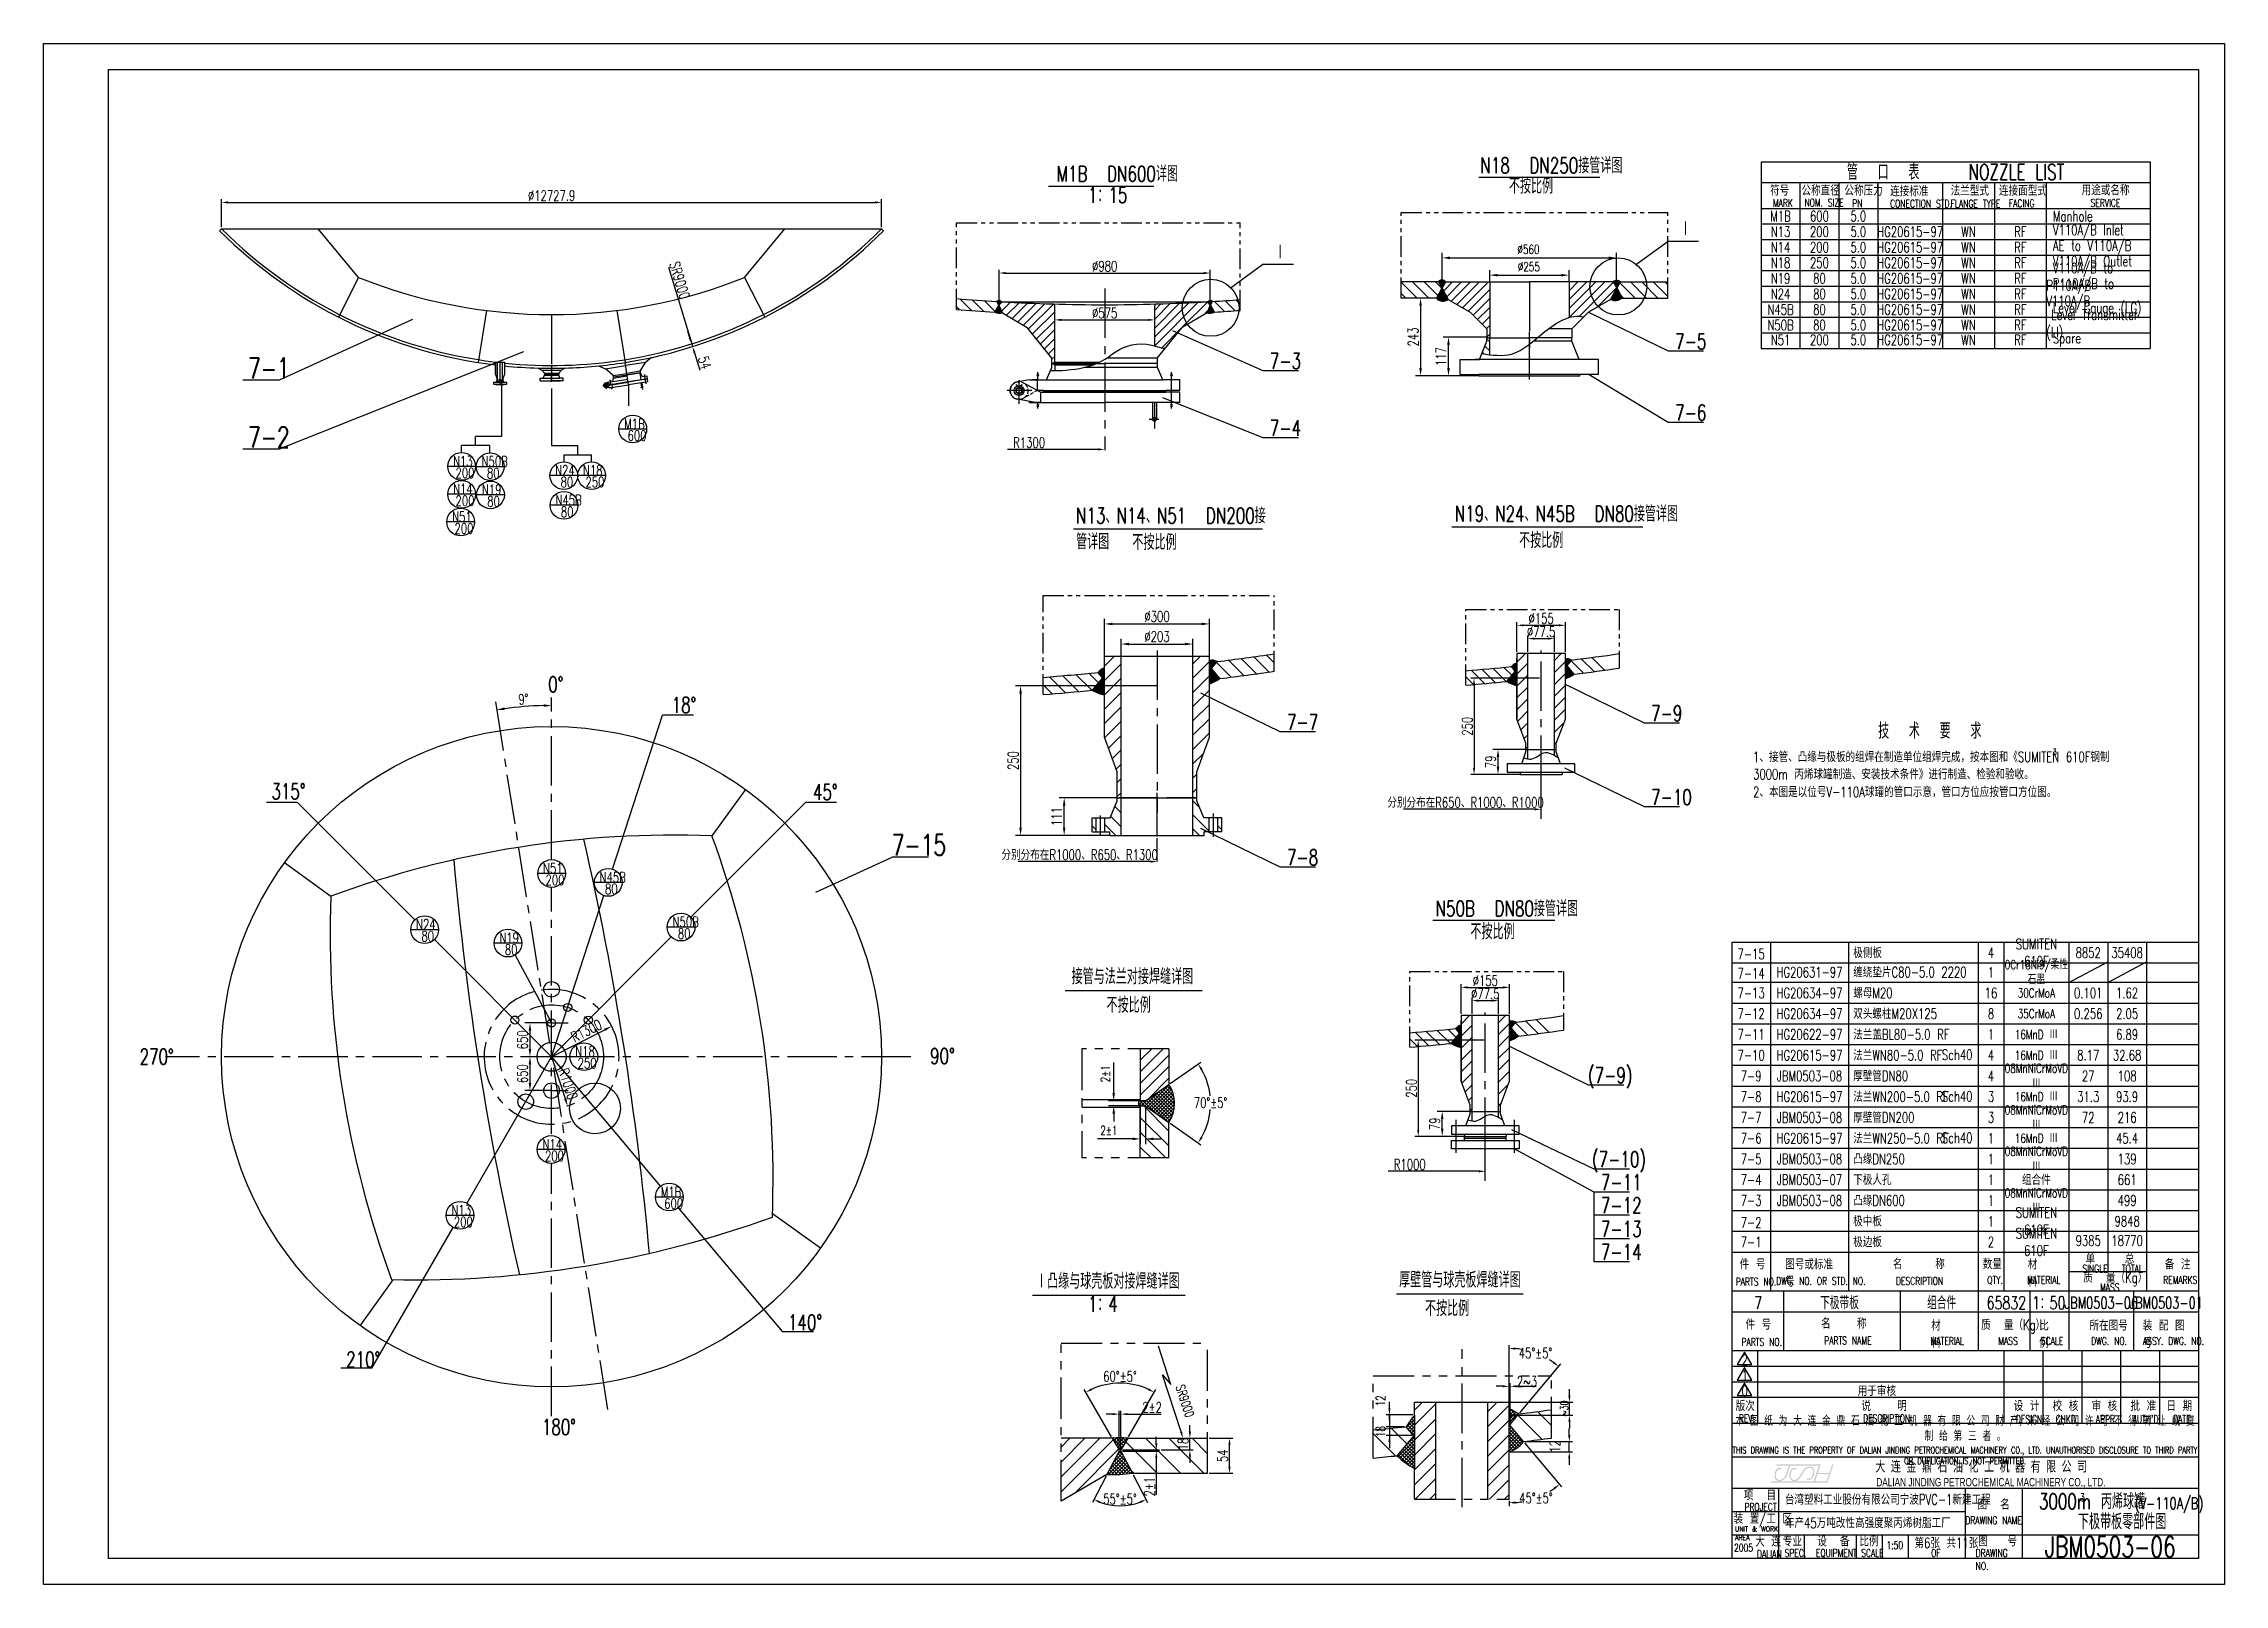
# Model space of a CAD drawing. Extents: x 14295 to 55529, y 90 to 48558.
# Drawn here: x 53683 to 54524, y 38541 to 39135 of the extents above; entities that cross this region are included whole.
import ezdxf

# ---------------------------------------------------------------- set-up
doc = ezdxf.new("R2010")
doc.units = 0
doc.header["$MEASUREMENT"] = 0
for name, pattern in [('CENTER2', [28.575, 19.05, -3.175, 3.175, -3.175]), ('DASHED2', [9.525, 6.35, -3.175]), ('PHANTOM2', [31.75, 15.875, -3.175, 3.175, -3.175, 3.175, -3.175])]:
    doc.linetypes.add(name, pattern=pattern)
doc.layers.get('0').update_dxf_attribs({"linetype": 'CONTINUOUS'})
doc.layers.get('DEFPOINTS').update_dxf_attribs({"linetype": 'CONTINUOUS'})
for name, color, linetype in [('图层1', 7, 'CONTINUOUS'), ('图层2', 1, 'CONTINUOUS'), ('图层3', 2, 'CENTER2'), ('图层4', 30, 'DASHED2'), ('图层5', 3, 'PHANTOM2')]:
    doc.layers.add(name, color=color, linetype=linetype)
doc.styles.add('JH', font='romans.shx', dxfattribs={"width": 0.707, "bigfont": 'HZTXT.shx'})
doc.styles.add('文字', font='txt.shx', dxfattribs={"width": 0.71, "bigfont": 'hzfs.shx'})
doc.dimstyles.get("Standard").update_dxf_attribs({"dimtxt": 0.18, "dimasz": 0.18, "dimexe": 0.18, "dimexo": 0.0625, "dimgap": 0.09, "dimtad": 0, "dimtih": 1, "dimtoh": 1, "dimdec": 4, "dimzin": 0, "dimtxsty": 'STANDARD', "dimcen": 0.09, "dimazin": 3, "dimtfac": 1, "dimtdec": 4, "dimtofl": 0, "dimtmove": 0, "dimatfit": 3, "dimtolj": 1, "dimtzin": 0})
pattern_1 = [(225, (49758.7284, 42072.98964), (-0.172420918, 0.172420918), []), (135, (49758.7284, 42072.98964), (0.172420918, 0.172420918), [])]
pattern_2 = [(225, (49758.7284, 42072.9896), (-1.7242092, 1.7242092), [])]

msp = doc.modelspace()

# ---------------------------------------------------------------- texts
at = {"color": 1, "linetype": 'BYBLOCK', "char_height": 4, "attachment_point": 5, "style": '文字'}
for s, insert in [('R1300', (54063.038, 38981.255)), ('分别分布在R650、R1000、R1000', (54231.349, 38842.492)), ('分别分布在R1000、R650、R1300', (54082.526, 38822.334)), ('R1000', (54209.824, 38702.925)), ('\\A1;2~3', (54255.037, 38619.267))]:
    msp.add_mtext(s, dxfattribs=dict(at, insert=insert))
at = {"color": 1, "linetype": 'BYBLOCK', "attachment_point": 5}
for s, insert, char_height, rotation, style in [('SR9000', (54123.16, 38611.76), 3.5, 288, 'JH'), ('12', (54198.532, 38611.807), 3.5, 90, 'JH'), ('\\A1;~30', (54269.378, 38608.877), 3.2, 90, '文字'), ('18', (54198.532, 38599.964), 3.5, 90, 'JH')]:
    msp.add_mtext(s, dxfattribs=dict(at, insert=insert, char_height=char_height, rotation=rotation, style=style))
at = {"layer": '图层1', "char_height": 4, "width": 14.0261, "attachment_point": 4, "style": '文字'}
for insert in [(54415.06, 38745.213), (54415.06, 38729.213), (54415.06, 38713.213)]:
    msp.add_mtext('\\C1;Sch40', dxfattribs=dict(at, insert=insert))
at = {"layer": '图层2', "style": '文字', "width": 0.71}
for s, height, p in [('质  量（Kg）', 4, (54469.556, 38657.352)), ('MASS', 3, (54476.036, 38654.053)), ('质  量（Kg）', 4, (54430.178, 38639.11)), ('MASS', 3, (54436.813, 38633.42)), ('3000m 丙烯球罐', 6, (54452.474, 38570.047)), ('下极带板零部件图', 6, (54467.508, 38562.265)), ('(V-110A/B)', 4.5, (54489.428, 38570.047))]:
    msp.add_text(s, height=height, dxfattribs=at).set_placement(p)
at = {"layer": '图层2', "style": '文字'}
for s, insert, char_height, width, attachment_point in [('N18  DN250接管详图', (54237.081, 39091.093), 6, 63.90153, 1), (' M1B  DN600详图', (54069.858, 39087.875), 6, 55.61871, 1), ('不按比例', (54248.075, 39083.204), 6, 17.5037, 1), ('管  口  表     NOZZLE LIST', (54420.313, 39085.538), 6, 150, 5), ('1：15', (54085.726, 39079.698), 6, 36.35243, 1), ('符号', (54348.798, 39080.464), 4, 822.2117, 1), ('MARK', (54349.892, 39075.104), 3, 822.2117, 1), ('公称直径', (54360.902, 39080.457), 4, 822.2117, 1), ('NOM. SIZE', (54362.037, 39075.221), 3, 822.2117, 1), ('公称压力', (54377.463, 39080.457), 4, 820.70201, 1), ('PN', (54380.452, 39074.988), 3, 822.2117, 1), ('连接标准', (54395.081, 39080.179), 4, 822.2117, 1), ('CONECTION STD.', (54395.081, 39074.857), 3, 822.2117, 1), ('法兰型式', (54418.418, 39080.402), 4, 822.2117, 1), ('FLANGE TYPE', (54418.418, 39074.847), 3, 822.2117, 1), ('连接面型式', (54437.066, 39080.421), 4, 822.2117, 1), ('FACING', (54440.887, 39074.973), 3, 822.2117, 1), ('用途或名称', (54468.922, 39080.584), 4, 822.2117, 1), ('SERVICE', (54472.386, 39075.144), 3, 822.2117, 1), ('Ⅰ', (54314.026, 39066.672), 6, 5.61105, 1), ('M1B', (54352.813, 39068.538), 4, 15, 5), ('N13', (54352.813, 39062.538), 4, 15, 5), ('200', (54367.813, 39062.538), 4, 15, 5), ('600', (54367.813, 39068.538), 4, 15, 5), ('5.0', (54382.813, 39068.538), 4, 15, 5), ('5.0', (54382.813, 39062.538), 4, 15, 5), ('HG20615-97', (54402.813, 39062.538), 4, 25, 5), ('WN', (54425.313, 39062.538), 4, 20, 5), ('RF', (54445.313, 39062.538), 4, 20, 5), (' V110A/B Inlet', (54455.313, 39062.538), 4, 40, 4), (' Manhole', (54455.313, 39068.538), 4, 40, 4), ('Ⅰ', (54157.725, 39057.739), 6, 5.61105, 1), ('N14', (54352.813, 39056.538), 4, 15, 5), ('200', (54367.813, 39056.538), 4, 15, 5), ('5.0', (54382.813, 39056.538), 4, 15, 5), ('HG20615-97', (54402.813, 39056.538), 4, 25, 5), ('WN', (54425.313, 39056.538), 4, 20, 5), ('RF', (54445.313, 39056.538), 4, 20, 5), (' AE to V110A/B', (54455.313, 39056.538), 4, 40, 4), ('N18', (54352.813, 39050.538), 4, 15, 5), ('250', (54367.813, 39050.538), 4, 15, 5), ('5.0', (54382.813, 39050.538), 4, 15, 5), ('HG20615-97', (54402.813, 39050.538), 4, 25, 5), ('WN', (54425.313, 39050.538), 4, 20, 5), ('RF', (54445.313, 39050.538), 4, 20, 5), (' V110A/B to P110A/B', (54455.313, 39044.538), 4, 40, 4), (' V110A/B Outlet', (54455.313, 39050.538), 4, 40, 4), ('N19', (54352.813, 39044.538), 4, 15, 5), ('N24', (54352.813, 39038.538), 4, 15, 5), ('80', (54367.813, 39044.538), 4, 15, 5), ('80', (54367.813, 39038.538), 4, 15, 5), ('5.0', (54382.813, 39044.538), 4, 15, 5), ('5.0', (54382.813, 39038.538), 4, 15, 5), ('HG20615-97', (54402.813, 39044.538), 4, 25, 5), ('HG20615-97', (54402.813, 39038.538), 4, 25, 5), ('WN', (54425.313, 39044.538), 4, 20, 5), ('WN', (54425.313, 39038.538), 4, 20, 5), ('RF', (54445.313, 39044.538), 4, 20, 5), ('RF', (54445.313, 39038.538), 4, 20, 5), (' P110A/B to V110A/B', (54455.313, 39038.538), 4, 40, 4), ('N45B', (54352.813, 39032.538), 4, 15, 5), ('80', (54367.813, 39032.538), 4, 15, 5), ('5.0', (54382.813, 39032.538), 4, 15, 5), ('HG20615-97', (54402.813, 39032.538), 4, 25, 5), ('WN', (54425.313, 39032.538), 4, 20, 5), ('RF', (54445.313, 39032.538), 4, 20, 5), (' \\H4;Level Transmitter (LI)', (54455.313, 39026.538), 3, 40, 4), (' Level Gauge (LG)', (54455.313, 39032.538), 4, 40, 4), ('7-5', (54312.167, 39023.232), 6, 18.6197, 1), ('N50B', (54352.813, 39026.538), 4, 15, 5), ('N51', (54352.813, 39020.847), 4, 15, 5), ('200', (54367.813, 39020.847), 4, 15, 5), ('80', (54367.813, 39026.538), 4, 15, 5), ('5.0', (54382.813, 39026.538), 4, 15, 5), ('5.0', (54382.813, 39020.847), 4, 15, 5), ('HG20615-97', (54402.813, 39026.538), 4, 25, 5), ('HG20615-97', (54402.813, 39020.847), 4, 25, 5), ('WN', (54425.313, 39026.538), 4, 20, 5), ('WN', (54425.313, 39020.847), 4, 20, 5), ('RF', (54445.313, 39026.538), 4, 20, 5), ('RF', (54445.313, 39020.847), 4, 20, 5), (' Spare', (54455.313, 39020.847), 4, 40, 4), ('7-3', (54155.865, 39015.674), 6, 18.6197, 1), ('7-1', (53761.784, 39013.925), 8, 14.2301, 1), ('M1B', (53906.877, 38990.454), 4, 8.6548, 1), ('7-4', (54155.865, 38989.859), 6, 18.6197, 1), ('7-6', (54312.167, 38995.793), 6, 18.6197, 1), ('7-2', (53761.784, 38987.336), 8, 14.2301, 1), ('600', (53908.199, 38985.945), 4, 4.0783, 1), ('N13', (53840.888, 38976.042), 4, 8.6548, 1), ('N50B', (53851.883, 38975.95), 4, 8.6548, 1), ('N24', (53880.292, 38972.514), 4, 8.6548, 1), ('N18', (53890.987, 38972.514), 4, 8.6548, 1), ('N14', (53840.888, 38965.312), 4, 8.6548, 1), ('200', (53841.835, 38971.533), 4, 4.0783, 1), ('N19', (53852.003, 38965.08), 4, 8.6548, 1), ('80', (53853.955, 38971.441), 4, 4.0783, 1), ('80', (53882.364, 38968.005), 4, 4.0783, 1), ('250', (53891.935, 38968.005), 4, 4.0783, 1), ('200', (53841.835, 38960.802), 4, 4.0783, 1), ('80', (53854.075, 38960.571), 4, 4.0783, 1), ('N45B', (53880.372, 38961.059), 4, 8.6548, 1), ('80', (53882.443, 38956.549), 4, 4.0783, 1), ('N13、N14、N51  DN200接管详图', (54081.154, 38956.064), 6, 77.09321, 1), ('N19、N24、N45B  DN80接管详图', (54227.193, 38956.8), 6, 85.72246, 1), ('N51', (53840.513, 38954.63), 4, 8.6548, 1), ('200', (53841.461, 38950.12), 4, 4.0783, 1), ('不按比例', (54251.986, 38946.58), 6, 19.68935, 1), ('不按比例', (54102.852, 38945.843), 6, 19.68935, 1), ('0%%d', (53877.581, 38891.003), 6, 4.29769, 1), ('18%%d', (53925.187, 38883.062), 6, 15.19298, 1), ('7-9', (54302.9, 38879.887), 6, 18.6197, 1), ('7-7', (54162.468, 38876.46), 6, 18.6197, 1), ('技  术  要  求', (54390.464, 38873.109), 6, 42.40431, 1), ('3', (54458.489, 38861.957), 2.5, 10, 5), ('1、接管、凸缘与极板的组焊在制造单位组焊完成，按本图和《SUMITEN 610F钢制3000m 丙烯球罐制造、安装技术条件》进行制造、检验和验收。', (54342.232, 38862.064), 4, 140.27989, 1), ('315%%d', (53770.86, 38849.753), 6, 20.35252, 1), ('45%%d', (53979.688, 38849.494), 6, 12.64948, 1), ('7-10', (54302.9, 38847.543), 6, 18.6197, 1), ('2、本图是以位号V-110A球罐的管口示意，管口方位应按管口方位图。', (54342.232, 38848.574), 4, 140.2799, 1), ('7-15', (54010.065, 38830.1), 8, 14.2301, 1), ('7-8', (54162.468, 38824.31), 6, 18.6197, 1), ('N51', (53875.578, 38819.122), 4, 8.6548, 1), ('200', (53876.525, 38814.612), 4, 4.0783, 1), ('N45B', (53897.412, 38815.662), 4, 8.6548, 1), ('80', (53899.484, 38811.153), 4, 4.0783, 1), ('N50B  DN80接管详图', (54219.799, 38804.605), 6, 63.41628, 1), ('N24', (53826.604, 38797.454), 4, 8.6548, 1), ('N50B', (53925.511, 38798.447), 4, 8.6548, 1), ('不按比例', (54233.217, 38795.73), 6, 21.26409, 1), ('80', (53828.676, 38792.944), 4, 4.0783, 1), ('N19', (53858.76, 38792.275), 4, 8.6548, 1), ('80', (53860.832, 38787.766), 4, 4.0783, 1), ('80', (53927.583, 38793.938), 4, 4.0783, 1), ('极侧板', (54380.85, 38784.553), 4, 48.1478, 4), ('SUMITEN 610F', (54451.483, 38784.553), 4, 25, 5), ('接管与法兰对接焊缝详图', (54079.435, 38778.404), 6, 55.45332, 1), ('7-15', (54341.483, 38784.053), 4, 15, 5), ('7-14', (54341.483, 38776.553), 4, 15, 5), ('\\C1;HG20631-97', (54363.983, 38777.053), 4, 30, 5), ('缠绕垫片C80-5.0 2220', (54380.85, 38777.053), 4, 48.1478, 4), ('4', (54433.983, 38784.553), 4, 10, 5), ('1', (54433.983, 38777.053), 4, 10, 5), ('0Cr18Ni9/柔性石墨', (54451.483, 38777.053), 3.5, 25, 5), ('8852', (54471.483, 38784.553), 4, 15, 5), ('35408', (54486.483, 38784.553), 4, 15, 5), ('7-13', (54341.483, 38769.053), 4, 15, 5), ('\\C1;HG20634-97', (54363.983, 38769.053), 4, 30, 5), ('螺母M20', (54380.85, 38769.053), 4, 48.1478, 4), ('16', (54433.983, 38769.053), 4, 10, 5), ('30CrMoA', (54451.483, 38769.053), 3.5, 25, 5), ('0.101', (54471.483, 38769.053), 4, 15, 5), ('1.62', (54486.483, 38769.053), 4, 15, 5), ('不按比例', (54092.895, 38767.404), 6, 21.21293, 1), ('7-12', (54341.483, 38761.053), 4, 15, 5), ('\\C1;HG20634-97', (54363.983, 38761.053), 4, 30, 5), ('双头螺柱M20X125', (54380.85, 38761.053), 4, 48.1478, 4), ('8', (54433.983, 38761.053), 4, 10, 5), ('35CrMoA', (54451.483, 38761.053), 3.5, 25, 5), ('0.256', (54471.483, 38761.053), 4, 15, 5), ('2.05', (54486.483, 38761.053), 4, 15, 5), ('7-11', (54341.483, 38753.053), 4, 15, 5), ('\\C1;HG20622-97', (54363.983, 38753.053), 4, 30, 5), ('法兰盖BL80-5.0 RF', (54380.85, 38753.053), 4, 48.1478, 4), ('1', (54433.983, 38753.053), 4, 10, 5), ('16MnD Ⅲ', (54451.483, 38753.053), 3.5, 25, 5), ('6.89', (54486.483, 38753.053), 4, 15, 5), ('270%%d', (53719.993, 38747.487), 6, 21.34792, 1), ('N18', (53888.004, 38748.482), 4, 8.6548, 1), ('90%%d', (54024.85, 38747.728), 6, 14.20416, 1), ('7-10', (54341.483, 38745.053), 4, 15, 5), ('\\C1;HG20615-97', (54363.983, 38745.053), 4, 30, 5), ('法兰WN80-5.0 RF', (54380.85, 38745.053), 4, 48.1478, 4), ('4', (54433.983, 38745.053), 4, 10, 5), ('16MnD Ⅲ', (54451.483, 38745.053), 3.5, 25, 5), ('8.17', (54471.483, 38745.053), 4, 15, 5), ('32.68', (54486.483, 38745.053), 4, 15, 5), ('250', (53888.951, 38743.972), 4, 4.0783, 1), ('(7-9)', (54278.578, 38740.32), 6, 18.6197, 1), ('7-9', (54341.483, 38737.053), 4, 15, 5), ('\\C1;JBM0503-08', (54363.983, 38737.053), 4, 30, 5), ('厚壁管DN80', (54380.85, 38737.053), 4, 48.1478, 4), ('4', (54433.983, 38737.053), 4, 10, 5), ('08MnNiCrMoVD Ⅲ', (54451.483, 38737.053), 3.5, 25, 5), ('27', (54471.483, 38737.053), 4, 15, 5), ('108', (54486.483, 38737.053), 4, 15, 5), ('7-8', (54341.483, 38729.053), 4, 15, 5), ('\\C1;HG20615-97', (54363.983, 38729.053), 4, 30, 5), ('法兰WN200-5.0 RF', (54380.85, 38729.053), 4, 48.1478, 4), ('3', (54433.983, 38729.053), 4, 10, 5), ('16MnD Ⅲ', (54451.483, 38729.053), 3.5, 25, 5), ('31.3', (54471.483, 38729.053), 4, 15, 5), ('93.9', (54486.483, 38729.053), 4, 15, 5), ('7-7', (54341.483, 38721.053), 4, 15, 5), ('\\C1;JBM0503-08', (54363.983, 38721.053), 4, 30, 5), ('厚壁管DN200', (54380.85, 38721.053), 4, 48.1478, 4), ('3', (54433.983, 38721.053), 4, 10, 5), ('08MnNiCrMoVD Ⅲ', (54451.483, 38721.053), 3.5, 25, 5), ('72', (54471.483, 38721.053), 4, 15, 5), ('216', (54486.483, 38721.053), 4, 15, 5), ('N14', (53875.388, 38712.705), 4, 8.6548, 1), ('7-6', (54341.483, 38713.053), 4, 15, 5), ('\\C1;HG20615-97', (54363.983, 38713.053), 4, 30, 5), ('法兰WN250-5.0 RF', (54380.85, 38713.053), 4, 48.1478, 4), ('1', (54433.983, 38713.053), 4, 10, 5), ('16MnD Ⅲ', (54451.483, 38713.053), 3.5, 25, 5), ('45.4', (54486.483, 38713.053), 4, 15, 5), ('200', (53876.335, 38708.195), 4, 4.0783, 1), ('(7-10)', (54280.127, 38707.954), 6, 22.04525, 1), ('7-5', (54341.483, 38705.053), 4, 15, 5), ('\\C1;JBM0503-08', (54363.983, 38705.053), 4, 30, 5), ('凸缘DN250', (54380.85, 38705.053), 4, 48.1478, 4), ('1', (54433.983, 38705.053), 4, 10, 5), ('08MnNiCrMoVD Ⅲ', (54451.483, 38705.053), 3.5, 25, 5), ('139', (54486.483, 38705.053), 4, 15, 5), ('7-11', (54283.553, 38699.088), 6, 18.6197, 1), ('7-4', (54341.483, 38697.053), 4, 15, 5), ('\\C1;JBM0503-07', (54363.983, 38697.053), 4, 30, 5), ('下极人孔    ', (54380.85, 38697.053), 4, 48.1478, 4), ('1', (54433.983, 38697.053), 4, 10, 5), ('组合件', (54451.483, 38697.053), 4, 25, 5), ('661', (54486.483, 38697.053), 4, 15, 5), ('N13', (53840.268, 38687.305), 4, 8.6548, 1), ('M1B', (53920.981, 38694.371), 4, 8.6548, 1), ('600', (53922.303, 38689.861), 4, 4.0783, 1), ('7-12', (54283.553, 38690.208), 6, 18.6197, 1), ('7-3', (54341.483, 38689.053), 4, 15, 5), ('\\C1;JBM0503-08', (54363.983, 38689.053), 4, 30, 5), ('凸缘DN600', (54380.85, 38689.053), 4, 48.1478, 4), ('1', (54433.983, 38689.053), 4, 10, 5), ('08MnNiCrMoVD Ⅲ', (54451.483, 38689.053), 3.5, 25, 5), ('SUMITEN 610F', (54451.483, 38681.053), 4, 25, 5), ('499', (54486.483, 38689.053), 4, 15, 5), ('200', (53841.215, 38682.795), 4, 4.0783, 1), ('7-13', (54283.553, 38681.091), 6, 18.6197, 1), ('7-2', (54341.483, 38680.553), 4, 15, 5), ('极中板', (54380.85, 38681.053), 4, 48.1478, 4), ('1', (54433.983, 38681.053), 4, 10, 5), ('SUMITEN 610F', (54451.483, 38673.053), 4, 25, 5), ('9848', (54486.483, 38681.053), 4, 15, 5), ('7-14', (54283.553, 38672.176), 6, 18.6197, 1), ('7-1', (54341.483, 38673.053), 4, 15, 5), ('极边板', (54380.85, 38673.053), 4, 48.1478, 4), ('2', (54433.983, 38673.053), 4, 10, 5), ('9385', (54471.483, 38673.553), 4, 15, 5), ('18770', (54486.483, 38673.553), 4, 15, 5), ('Ⅰ凸缘与球壳板对接焊缝详图', (54065.716, 38660.983), 6, 62.55248, 1), ('厚壁管与球壳板焊缝详图', (54205.727, 38661.487), 6, 56.87083, 1), ('\\C1;件 号', (54337.069, 38666.481), 4, 822.2117, 1), ('\\C1;图号或标准号', (54354.598, 38666.481), 4, 20.12183, 1), ('\\C1;名     称', (54396.129, 38666.611), 4, 822.2117, 1), ('\\C1;数量', (54430.801, 38666.611), 4, 110.29202, 1), ('\\C1;材 料', (54448.149, 38666.463), 4, 8.86882, 1), ('\\C1;SINGLE', (54469.214, 38664.305), 3, 8.43319, 1), ('\\C1;单', (54470.438, 38668.639), 4, 4.31737, 1), ('\\C1;TOTAL', (54484.435, 38664.305), 3, 7.17448, 1), ('\\C1;总', (54485.603, 38668.639), 4, 4.57654, 1), ('\\C1;备 注', (54501.03, 38666.463), 4, 9.43622, 1), ('\\C1;PARTS NO.', (54335.547, 38659.278), 3, 822.2117, 1), ('\\C1;DWG. NO. OR STD. NO.', (54351.156, 38659.506), 3, 822.2117, 1), ('下极带板', (54375.558, 38649.599), 5, 15, 5), ('\\C1;DESCRIPTION', (54397.355, 38659.522), 3, 822.2117, 1), ('组合件', (54414.939, 38649.599), 5, 15, 5), ('\\C1;QTY.', (54432.527, 38659.856), 3, 71.66189, 1), ('\\C1;MATERIAL', (54447.921, 38659.912), 3, 91.29487, 1), ('\\C1;REMARKS', (54500.408, 38659.912), 3, 15.66534, 1), ('140%%d', (53970.041, 38645.02), 6, 25.57652, 1), ('1：4', (54085.715, 38652.175), 6, 17.5037, 1), ('不按比例', (54215.713, 38650.487), 6, 17.5037, 1), ('7', (54344.201, 38649.599), 5, 15, 5), ('\\C1;名    称', (54368.458, 38643.651), 4, 822.2117, 1), ('65832', (54439.905, 38649.599), 5, 15, 5), ('1：50', (54456.252, 38649.599), 5, 15, 5), ('JBM0503-06', (54476.497, 38649.599), 4.5, 15, 5), ('JBM0503-01', (54501.497, 38649.599), 4.5, 15, 5), ('\\C1;PARTS NO.', (54337.771, 38636.031), 3, 822.2117, 1), ('\\C1;件 号', (54339.293, 38643.234), 4, 822.2117, 1), ('\\C1;PARTS NAME', (54369.684, 38636.563), 3, 822.2117, 1), ('\\C1;材 料', (54410.938, 38642.893), 4, 8.86882, 1), ('\\C1;MATERIAL', (54410.711, 38636.342), 3, 91.29487, 1), ('\\C1;比 例', (54452.585, 38642.893), 4, 8.8688, 1), ('\\C1;SCALE', (54453.251, 38636.342), 3, 90.40202, 1), ('\\C1;所在图号', (54471.96, 38642.893), 4, 26.33195, 1), ('\\C1;DWG. NO.', (54472.625, 38636.342), 3, 90.402, 1), ('\\C1;装 配 图 号', (54492.494, 38642.893), 4, 20.20472, 1), ('\\C1;ASSY. DWG. NO.', (54492.604, 38636.342), 3, 95.37565, 1), ('210%%d', (53799.661, 38630.751), 6, 13.71267, 1), ('2', (54339.004, 38627.578), 4, 7.8808, 5), ('1', (54339.004, 38621.578), 4, 7.8808, 5), ('版次', (54335.504, 38611.879), 4, 822.2117, 1), ('0', (54339.004, 38615.578), 4, 7.88084, 5), ('说    明', (54384.017, 38611.879), 4, 822.2117, 1), ('用于审核', (54389.968, 38615.618), 4, 20, 5), ('设 计', (54442.748, 38611.879), 4, 822.2117, 1), ('校 核', (54457.748, 38611.879), 4, 822.2117, 1), ('审 核', (54472.748, 38611.879), 4, 822.2117, 1), ('批 准', (54487.748, 38611.879), 4, 822.2117, 1), ('日 期', (54501.653, 38611.879), 4, 822.2117, 1), ('180%%d', (53875.126, 38604.719), 6, 31.46897, 1), ('本 图 纸 为 大 连 金 鼎 石 油 化 工 机 器 有 限 公 司 财 产，未 经 公 司 许 可 不 得 转 让 或 复 制 给 第 三 者 。\\P\\H2.5;THIS DRAWING IS THE PROPERTY OF DALIAN JINDING PETROCHEMICAL MACHINERY CO., LTD. UNAUTHORISED DISCLOSURE TO THIRD PARTY OR DUPLICATION IS NOT PERMITTED.', (54423.983, 38596.553), 3.5, 180, 5), ('REV.', (54336.749, 38606.568), 3, 11.1888, 1), ('DESCRIPTION', (54384.66, 38606.519), 3, 11.1888, 1), ('DESIGN', (54443.58, 38606.246), 3, 11.1888, 1), ('CHKD.', (54458.913, 38606.246), 3, 11.1888, 1), ('APPR.', (54474.413, 38606.246), 3, 11.1888, 1), ("AUTH'D", (54488.58, 38606.246), 3, 11.1888, 1), ('DATE', (54504.222, 38606.246), 3, 11.1888, 1), ('\\f华文中宋|b0|i0|c134|p2;大  连  金  鼎  石  油  化  工  机  器  有  限  公  司', (54389.386, 38588.568), 4, 111.8294, 1), ('项  目', (54338.66, 38577.425), 4, 822.2117, 1), ('\\fArial|b0|i0|c0|p34;DALIAN JINDING PETROCHEMICAL MACHINERY CO., LTD.', (54389.763, 38582.055), 3.2, 822.72772, 1), ('装 置/工 区', (54334.707, 38568.425), 4, 823.2848, 1), ('PROJECT', (54338.897, 38572.419), 3, 11.1888, 1), (' 台湾塑料工业股份有限公司宁波PVC-1新建工程', (54351.958, 38575.766), 4, 822.2117, 1), ('图  名\\P\\H3;DRAWING NAME', (54434.983, 38569.053), 4, 22, 5), ('3', (54468.347, 38576.087), 3, 2.1418, 1), ('UNIT & WORK AREA', (54335.264, 38563.419), 2, 15.88738, 1), ('大 连', (54343.067, 38559.601), 4, 822.2117, 1), ('专业', (54353.714, 38559.7), 4, 822.2117, 1), (' 年产45万吨改性高强度聚丙烯树脂工厂', (54351.958, 38566.766), 4, 822.2117, 1), ('设  备', (54366.966, 38559.7), 4, 822.2117, 1), ('比例', (54383.251, 38559.7), 4, 822.2117, 1), ('图   号', (54429.052, 38559.746), 4, 822.2117, 1), ('2005 ', (54334.911, 38556.673), 3, 11.1888, 1), ('DALIAN', (54343.753, 38554.246), 3, 11.1888, 1), ('SPEC.', (54354.399, 38554.62), 3, 11.1888, 1), ('EQUIPMENT', (54366.452, 38554.62), 3, 11.1888, 1), ('SCALE', (54383.936, 38554.62), 3, 11.1888, 1), ('1:50', (54393.69, 38557.642), 3, 11.1888, 1), ('第6张 共11张', (54404.483, 38559.027), 4, 822.2117, 1), ('OF', (54410.906, 38554.62), 3, 11.1888, 1), ('DRAWING NO.', (54428.08, 38554.62), 3, 15.72021, 1), ('JBM0503-06', (54479.983, 38555.553), 8, 68, 5)]:
    msp.add_mtext(s, dxfattribs=dict(at, insert=insert, char_height=char_height, width=width, attachment_point=attachment_point))

# ---------------------------------------------------------------- blocks, each defined once
blk = doc.blocks.new('*D70')
at = {"color": 1, "linetype": 'BYBLOCK'}
for p, q in [((54117.43, 38734.14), (54129.24, 38742.41)), ((54117.43, 38718.82), (54129.24, 38710.56))]:
    blk.add_line(p, q, dxfattribs=at)
for start, end in [(6.28583, 29.59645), (330.40355, 354.92334)]:
    blk.add_arc((54106.49, 38726.48), 26.52, start, end, dxfattribs=at)
for points in [[(54129.2, 38739.36), (54129.9, 38739.8), (54128.22, 38741.69)], [(54129.9, 38713.16), (54129.2, 38713.61), (54128.22, 38711.27)]]:
    blk.add_solid(points, dxfattribs=at)
at = {"layer": 'DEFPOINTS', "color": 0, "linetype": 'BYBLOCK'}
for p in [(54116.92, 38733.78), (54107.92, 38727.48), (54107.92, 38725.48), (54132.46, 38721.12), (54116.92, 38719.18)]:
    blk.add_point(p, dxfattribs=at)
at = {"color": 1, "linetype": 'BYBLOCK', "insert": (54133.01, 38726.76), "char_height": 4, "attachment_point": 5, "style": '文字'}
blk.add_mtext('\\A1;70°±5°', dxfattribs=at)
blk = doc.blocks.new('*D69')
at = {"linetype": 'BYBLOCK'}
for p, q in [((54105.92, 38725.48), (54105.92, 38710.8)), ((54107.92, 38725.48), (54107.92, 38710.8)), ((54102.92, 38712.8), (54089.4, 38712.8)), ((54110.92, 38712.8), (54113.92, 38712.8))]:
    blk.add_line(p, q, dxfattribs=at)
for points in [[(54102.92, 38713.3), (54102.92, 38712.3), (54105.92, 38712.8)], [(54110.92, 38713.3), (54110.92, 38712.3), (54107.92, 38712.8)]]:
    blk.add_solid(points, dxfattribs=at)
at = {"layer": 'DEFPOINTS', "color": 0, "linetype": 'BYBLOCK'}
for p in [(54105.92, 38725.48), (54107.92, 38725.48), (54105.92, 38712.8)]:
    blk.add_point(p, dxfattribs=at)
at = {"color": 1, "linetype": 'BYBLOCK', "insert": (54093.78, 38716.05), "char_height": 3.5, "attachment_point": 5, "style": 'JH'}
blk.add_mtext('\\A1;2±1', dxfattribs=at)
blk = doc.blocks.new('*D68')
at = {"linetype": 'BYBLOCK'}
for p, q in [((54095.66, 38730.48), (54095.66, 38742.26)), ((54105.92, 38727.48), (54093.66, 38727.48)), ((54105.92, 38725.48), (54093.66, 38725.48)), ((54095.66, 38722.48), (54095.66, 38719.48))]:
    blk.add_line(p, q, dxfattribs=at)
for points in [[(54095.16, 38730.48), (54096.16, 38730.48), (54095.66, 38727.48)], [(54095.16, 38722.48), (54096.16, 38722.48), (54095.66, 38725.48)]]:
    blk.add_solid(points, dxfattribs=at)
at = {"layer": 'DEFPOINTS', "color": 0, "linetype": 'BYBLOCK'}
for p in [(54095.66, 38727.48), (54105.92, 38727.48), (54105.92, 38725.48)]:
    blk.add_point(p, dxfattribs=at)
at = {"color": 1, "linetype": 'BYBLOCK', "insert": (54092.41, 38737.87), "char_height": 3.5, "attachment_point": 5, "rotation": 90, "style": 'JH'}
blk.add_mtext('\\A1;2±1', dxfattribs=at)
blk = doc.blocks.new('*D71')
at = {"color": 1, "linetype": 'BYBLOCK'}
for p, q in [((53751.61, 39064.31), (53751.61, 39075.09)), ((53754.11, 39073.84), (54003.66, 39073.84)), ((54006.16, 39064.31), (54006.16, 39075.09))]:
    blk.add_line(p, q, dxfattribs=at)
for points in [[(53754.11, 39074.25), (53754.11, 39073.42), (53751.61, 39073.84)], [(54003.66, 39074.25), (54003.66, 39073.42), (54006.16, 39073.84)]]:
    blk.add_solid(points, dxfattribs=at)
at = {"layer": 'DEFPOINTS', "color": 0, "linetype": 'BYBLOCK'}
for p in [(54006.16, 39073.84), (53751.61, 39063.69), (54006.16, 39063.69)]:
    blk.add_point(p, dxfattribs=at)
at = {"color": 1, "linetype": 'BYBLOCK', "insert": (53878.88, 39076.46), "char_height": 4, "attachment_point": 5, "style": '文字'}
blk.add_mtext('\\A1;∅12727.9', dxfattribs=at)
blk = doc.blocks.new('*D72')
at = {"color": 1, "linetype": 'BYBLOCK'}
blk.add_line((53924.01, 39048.84), (53932.92, 39019.27), dxfattribs=at)
blk.add_solid([(53932.59, 39021.78), (53931.8, 39021.54), (53932.92, 39019.27)], dxfattribs=at)
at = {"layer": 'DEFPOINTS', "color": 0, "linetype": 'BYBLOCK'}
for p in [(53929.77, 39029.72), (53932.92, 39019.27)]:
    blk.add_point(p, dxfattribs=at)
at = {"color": 1, "linetype": 'BYBLOCK', "insert": (53928.27, 39043.79), "char_height": 4, "attachment_point": 5, "rotation": 286.76714, "style": '文字'}
blk.add_mtext('\\A1;SR9000', dxfattribs=at)
blk = doc.blocks.new('*D73')
at = {"color": 1, "linetype": 'BYBLOCK'}
for p, q in [((53932.17, 39021.65), (53931.42, 39024.04)), ((53932.32, 39019.08), (53931.72, 39018.89)), ((53932.64, 39018.05), (53932.05, 39017.86)), ((53932.92, 39019.27), (53933.24, 39018.24)), ((53933.99, 39015.85), (53936.11, 39009.12))]:
    blk.add_line(p, q, dxfattribs=at)
for points in [[(53932.56, 39021.78), (53931.77, 39021.53), (53932.92, 39019.27)], [(53934.39, 39015.98), (53933.59, 39015.73), (53933.24, 39018.24)]]:
    blk.add_solid(points, dxfattribs=at)
at = {"layer": 'DEFPOINTS', "color": 0, "linetype": 'BYBLOCK'}
for p in [(53932.92, 39019.27), (53933.24, 39018.24), (53933.24, 39018.24)]:
    blk.add_point(p, dxfattribs=at)
at = {"color": 1, "linetype": 'BYBLOCK', "insert": (53937.93, 39012.08), "char_height": 4, "attachment_point": 5, "rotation": 287.46837, "style": '文字'}
blk.add_mtext('\\A1;54', dxfattribs=at)
blk = doc.blocks.new('*D75')
at = {"color": 1, "linetype": 'BYBLOCK'}
for p, q in [((54072.9, 39040.35), (54072.9, 39041.29)), ((54075.4, 39040.04), (54108.96, 39040.04)), ((54111.46, 39040.35), (54111.46, 39041.29))]:
    blk.add_line(p, q, dxfattribs=at)
for points in [[(54075.4, 39040.46), (54075.4, 39039.62), (54072.9, 39040.04)], [(54108.96, 39040.46), (54108.96, 39039.62), (54111.46, 39040.04)]]:
    blk.add_solid(points, dxfattribs=at)
at = {"layer": 'DEFPOINTS', "color": 0, "linetype": 'BYBLOCK'}
for p in [(54072.9, 39039.73), (54111.46, 39040.04), (54111.46, 39039.73)]:
    blk.add_point(p, dxfattribs=at)
at = {"color": 1, "linetype": 'BYBLOCK', "insert": (54092.18, 39042.66), "char_height": 4, "attachment_point": 5, "style": '文字'}
blk.add_mtext('\\A1;∅575', dxfattribs=at)
blk = doc.blocks.new('*D74')
at = {"color": 1, "linetype": 'BYBLOCK'}
for p, q in [((54051.47, 39034.76), (54051.47, 39047.86)), ((54132.89, 39034.76), (54132.89, 39047.86)), ((54053.97, 39046.61), (54130.39, 39046.61))]:
    blk.add_line(p, q, dxfattribs=at)
for points in [[(54053.97, 39047.03), (54053.97, 39046.19), (54051.47, 39046.61)], [(54130.39, 39047.03), (54130.39, 39046.19), (54132.89, 39046.61)]]:
    blk.add_solid(points, dxfattribs=at)
at = {"layer": 'DEFPOINTS', "color": 0, "linetype": 'BYBLOCK'}
for p in [(54132.89, 39046.61), (54051.47, 39034.14), (54132.89, 39034.13)]:
    blk.add_point(p, dxfattribs=at)
at = {"color": 1, "linetype": 'BYBLOCK', "insert": (54092.18, 39049.24), "char_height": 4, "attachment_point": 5, "style": '文字'}
blk.add_mtext('\\A1;∅980', dxfattribs=at)
blk = doc.blocks.new('*D84')
at = {"color": 1, "linetype": 'BYBLOCK'}
for p, q in [((54248.12, 38611.9), (54248.12, 38633.28)), ((54252.32, 38607.22), (54268.08, 38626.02))]:
    blk.add_line(p, q, dxfattribs=at)
for start, end in [(80.75257, 85.19392), (54.80608, 58.4433)]:
    blk.add_arc((54248.12, 38602.22), 29.81, start, end, dxfattribs=at)
for points in [[(54250.6, 38631.51), (54250.63, 38632.34), (54248.12, 38632.03)], [(54265.55, 38626.91), (54265.04, 38626.25), (54267.28, 38625.06)]]:
    blk.add_solid(points, dxfattribs=at)
at = {"layer": 'DEFPOINTS', "color": 0, "linetype": 'BYBLOCK'}
for p in [(54261.5, 38628.86), (54248.12, 38611.27), (54248.52, 38602.7), (54251.91, 38606.75), (54248.12, 38573.93)]:
    blk.add_point(p, dxfattribs=at)
at = {"color": 1, "linetype": 'BYBLOCK', "insert": (54258.31, 38630.23), "char_height": 4, "attachment_point": 5, "style": '文字'}
blk.add_mtext('\\A1;45°±5°', dxfattribs=at)
blk = doc.blocks.new('*D83')
at = {"color": 1, "linetype": 'BYBLOCK'}
for p, q in [((54254.13, 38595.61), (54268.37, 38578.63)), ((54248.12, 38573.3), (54248.12, 38571.26))]:
    blk.add_line(p, q, dxfattribs=at)
for start, end in [(301.37525, 305.26556), (274.73444, 279.40426)]:
    blk.add_arc((54248.12, 38602.77), 30.26, start, end, dxfattribs=at)
for points in [[(54265.34, 38578.39), (54265.84, 38577.73), (54267.57, 38579.59)], [(54250.63, 38572.19), (54250.6, 38573.03), (54248.12, 38572.51)]]:
    blk.add_solid(points, dxfattribs=at)
at = {"layer": 'DEFPOINTS', "color": 0, "linetype": 'BYBLOCK'}
for p in [(54248.12, 38611.27), (54248.52, 38602.29), (54253.72, 38596.09), (54248.12, 38573.93), (54255.1, 38573.32)]:
    blk.add_point(p, dxfattribs=at)
at = {"color": 1, "linetype": 'BYBLOCK', "insert": (54258.47, 38574.33), "char_height": 4, "attachment_point": 5, "style": '文字'}
blk.add_mtext('\\A1;45°±5°', dxfattribs=at)
blk = doc.blocks.new('*D82')
at = {"color": 1, "linetype": 'BYBLOCK'}
for p, q in [((54125.03, 38599.87), (54125.03, 38602.37)), ((54113.96, 38597.37), (54126.28, 38597.37)), ((54125.03, 38592.87), (54125.03, 38597.37)), ((54113.96, 38592.87), (54126.28, 38592.87)), ((54125.03, 38590.37), (54125.03, 38587.87))]:
    blk.add_line(p, q, dxfattribs=at)
for points in [[(54124.61, 38599.87), (54125.45, 38599.87), (54125.03, 38597.37)], [(54124.61, 38590.37), (54125.45, 38590.37), (54125.03, 38592.87)]]:
    blk.add_solid(points, dxfattribs=at)
at = {"layer": 'DEFPOINTS', "color": 0, "linetype": 'BYBLOCK'}
for p in [(54113.34, 38597.37), (54125.03, 38597.37), (54113.34, 38592.87)]:
    blk.add_point(p, dxfattribs=at)
at = {"color": 1, "linetype": 'BYBLOCK', "insert": (54122.4, 38595.12), "char_height": 4, "attachment_point": 5, "rotation": 90, "style": '文字'}
blk.add_mtext('\\A1;18', dxfattribs=at)
blk = doc.blocks.new('*D81')
at = {"color": 1, "linetype": 'BYBLOCK'}
for p, q in [((54254.35, 38596.09), (54272.59, 38596.09)), ((54271.34, 38598.59), (54271.34, 38601.09)), ((54271.34, 38592.11), (54271.34, 38596.09)), ((54271.34, 38592.11), (54271.34, 38596.09)), ((54248.74, 38592.11), (54272.59, 38592.11)), ((54271.34, 38589.61), (54271.34, 38587.11))]:
    blk.add_line(p, q, dxfattribs=at)
for points in [[(54270.92, 38598.59), (54271.76, 38598.59), (54271.34, 38596.09)], [(54270.92, 38589.61), (54271.76, 38589.61), (54271.34, 38592.11)]]:
    blk.add_solid(points, dxfattribs=at)
at = {"layer": 'DEFPOINTS', "color": 0, "linetype": 'BYBLOCK'}
for p in [(54253.72, 38596.09), (54271.34, 38596.09), (54248.12, 38592.11)]:
    blk.add_point(p, dxfattribs=at)
at = {"color": 1, "linetype": 'BYBLOCK', "insert": (54265.84, 38594.24), "char_height": 4, "attachment_point": 5, "rotation": 90, "style": '文字'}
blk.add_mtext('\\A1;12', dxfattribs=at)
blk = doc.blocks.new('*D80')
at = {"color": 1, "linetype": 'BYBLOCK'}
for p, q in [((54095.21, 38606.69), (54092.71, 38606.69)), ((54097.71, 38593.26), (54097.71, 38607.94)), ((54097.71, 38606.69), (54098.46, 38606.69)), ((54098.46, 38593.26), (54098.46, 38607.94)), ((54100.96, 38606.69), (54113.93, 38606.69))]:
    blk.add_line(p, q, dxfattribs=at)
for points in [[(54095.21, 38607.11), (54095.21, 38606.28), (54097.71, 38606.69)], [(54100.96, 38607.11), (54100.96, 38606.28), (54098.46, 38606.69)]]:
    blk.add_solid(points, dxfattribs=at)
at = {"layer": 'DEFPOINTS', "color": 0, "linetype": 'BYBLOCK'}
for p in [(54098.46, 38606.69), (54097.71, 38592.63), (54098.46, 38592.63)]:
    blk.add_point(p, dxfattribs=at)
at = {"color": 1, "linetype": 'BYBLOCK', "insert": (54110.46, 38609.32), "char_height": 4, "attachment_point": 5, "style": '文字'}
blk.add_mtext('\\A1;2±2', dxfattribs=at)
blk = doc.blocks.new('*D79')
at = {"color": 1, "linetype": 'BYBLOCK'}
for p, q in [((54112.09, 38595.37), (54112.09, 38597.87)), ((54099.08, 38592.39), (54113.34, 38592.39)), ((54099.09, 38592.87), (54113.34, 38592.87)), ((54112.09, 38592.87), (54112.09, 38592.39)), ((54112.09, 38589.89), (54112.09, 38575.56))]:
    blk.add_line(p, q, dxfattribs=at)
for points in [[(54111.67, 38595.37), (54112.51, 38595.37), (54112.09, 38592.87)], [(54111.67, 38589.89), (54112.51, 38589.89), (54112.09, 38592.39)]]:
    blk.add_solid(points, dxfattribs=at)
at = {"layer": 'DEFPOINTS', "color": 0, "linetype": 'BYBLOCK'}
for p in [(54098.46, 38592.87), (54098.46, 38592.39), (54112.09, 38592.39)]:
    blk.add_point(p, dxfattribs=at)
at = {"color": 1, "linetype": 'BYBLOCK', "insert": (54109.46, 38578.74), "char_height": 4, "attachment_point": 5, "rotation": 90, "style": '文字'}
blk.add_mtext('\\A1;2±1', dxfattribs=at)
blk = doc.blocks.new('*D78')
at = {"color": 1, "linetype": 'BYBLOCK'}
for p, q in [((54092.72, 38582.82), (54087.45, 38572.68)), ((54103.18, 38583.32), (54108.72, 38572.68))]:
    blk.add_line(p, q, dxfattribs=at)
blk.add_arc((54098.08, 38593.11), 21.79, 249.07811, 290.92189, dxfattribs=at)
for points in [[(54090.13, 38572.38), (54090.47, 38573.14), (54088.02, 38573.79)], [(54105.69, 38573.14), (54106.03, 38572.38), (54108.14, 38573.79)]]:
    blk.add_solid(points, dxfattribs=at)
at = {"layer": 'DEFPOINTS', "color": 0, "linetype": 'BYBLOCK'}
for p in [(54097.71, 38592.39), (54098.46, 38592.39), (54093.01, 38583.37), (54102.89, 38583.87), (54094.61, 38571.6)]:
    blk.add_point(p, dxfattribs=at)
at = {"color": 1, "linetype": 'BYBLOCK', "insert": (54098.08, 38573.95), "char_height": 4, "attachment_point": 5, "style": '文字'}
blk.add_mtext('\\A1;55°±5°', dxfattribs=at)
blk = doc.blocks.new('*D77')
at = {"color": 1, "linetype": 'BYBLOCK'}
for p, q in [((54094.79, 38597.91), (54084.25, 38616.17)), ((54101.37, 38597.91), (54111.91, 38616.17))]:
    blk.add_line(p, q, dxfattribs=at)
blk.add_arc((54098.08, 38592.21), 26.41, 65.42501, 114.57499, dxfattribs=at)
for points in [[(54087.29, 38615.86), (54086.91, 38616.6), (54084.88, 38615.09)], [(54109.26, 38616.6), (54108.88, 38615.86), (54111.29, 38615.09)]]:
    blk.add_solid(points, dxfattribs=at)
at = {"layer": 'DEFPOINTS', "color": 0, "linetype": 'BYBLOCK'}
for p in [(54102.67, 38618.23), (54095.1, 38597.37), (54101.06, 38597.37), (54097.7, 38592.87), (54098.46, 38592.87)]:
    blk.add_point(p, dxfattribs=at)
at = {"color": 1, "linetype": 'BYBLOCK', "insert": (54098.08, 38621.25), "char_height": 4, "attachment_point": 5, "style": '文字'}
blk.add_mtext('\\A1;60°±5°', dxfattribs=at)
blk = doc.blocks.new('*D76')
at = {"color": 1, "linetype": 'BYBLOCK'}
for p, q in [((54132.47, 38597.37), (54141.57, 38597.37)), ((54140.32, 38586.37), (54140.32, 38594.87)), ((54132.47, 38583.87), (54141.57, 38583.87))]:
    blk.add_line(p, q, dxfattribs=at)
for points in [[(54139.9, 38594.87), (54140.73, 38594.87), (54140.32, 38597.37)], [(54139.9, 38586.37), (54140.73, 38586.37), (54140.32, 38583.87)]]:
    blk.add_solid(points, dxfattribs=at)
at = {"layer": 'DEFPOINTS', "color": 0, "linetype": 'BYBLOCK'}
for p in [(54131.84, 38597.37), (54140.32, 38597.37), (54131.84, 38583.87)]:
    blk.add_point(p, dxfattribs=at)
at = {"color": 1, "linetype": 'BYBLOCK', "insert": (54137.69, 38590.62), "char_height": 4, "attachment_point": 5, "rotation": 90, "style": '文字'}
blk.add_mtext('\\A1;54', dxfattribs=at)
blk = doc.blocks.new('*D85')
at = {"linetype": 'BYBLOCK'}
for p, q in [((54222.35, 39041.03), (54222.35, 39054.46)), ((54225.35, 39052.46), (54286.55, 39052.46)), ((54289.55, 39041.03), (54289.55, 39054.46))]:
    blk.add_line(p, q, dxfattribs=at)
for points in [[(54225.35, 39052.96), (54225.35, 39051.96), (54222.35, 39052.46)], [(54286.55, 39052.96), (54286.55, 39051.96), (54289.55, 39052.46)]]:
    blk.add_solid(points, dxfattribs=at)
at = {"layer": 'DEFPOINTS', "color": 0, "linetype": 'BYBLOCK'}
for p in [(54289.55, 39052.46), (54222.35, 39041.03), (54289.55, 39041.03)]:
    blk.add_point(p, dxfattribs=at)
at = {"color": 1, "linetype": 'BYBLOCK', "insert": (54255.6, 39055.71), "char_height": 3.5, "attachment_point": 5, "style": 'JH'}
blk.add_mtext('\\A1;∅560', dxfattribs=at)
blk = doc.blocks.new('*D86')
at = {"linetype": 'BYBLOCK'}
for p, q in [((54240.65, 39043.19), (54240.65, 39047.78)), ((54271.25, 39043.19), (54271.25, 39047.78)), ((54243.65, 39045.78), (54268.25, 39045.78))]:
    blk.add_line(p, q, dxfattribs=at)
for points in [[(54243.65, 39046.28), (54243.65, 39045.28), (54240.65, 39045.78)], [(54268.25, 39046.28), (54268.25, 39045.28), (54271.25, 39045.78)]]:
    blk.add_solid(points, dxfattribs=at)
at = {"layer": 'DEFPOINTS', "color": 0, "linetype": 'BYBLOCK'}
for p in [(54240.65, 39043.19), (54271.25, 39045.78), (54271.25, 39043.19)]:
    blk.add_point(p, dxfattribs=at)
at = {"color": 1, "linetype": 'BYBLOCK', "insert": (54255.75, 39049.03), "char_height": 3.5, "attachment_point": 5, "style": 'JH'}
blk.add_mtext('\\A1;∅255', dxfattribs=at)
blk = doc.blocks.new('*D113')
at = {"color": 1, "linetype": 'BYBLOCK'}
for p, q in [((54098.54, 38898.88), (54098.54, 38905.58)), ((54126.18, 38898.88), (54126.18, 38905.58)), ((54101.54, 38903.58), (54123.18, 38903.58))]:
    blk.add_line(p, q, dxfattribs=at)
for points in [[(54101.54, 38904.08), (54101.54, 38903.08), (54098.54, 38903.58)], [(54123.18, 38904.08), (54123.18, 38903.08), (54126.18, 38903.58)]]:
    blk.add_solid(points, dxfattribs=at)
at = {"layer": 'DEFPOINTS', "color": 0, "linetype": 'BYBLOCK'}
for p in [(54098.54, 38898.88), (54126.18, 38903.58), (54126.18, 38898.88)]:
    blk.add_point(p, dxfattribs=at)
at = {"color": 1, "linetype": 'BYBLOCK', "insert": (54112.36, 38906.44), "char_height": 4, "attachment_point": 5, "style": '文字'}
blk.add_mtext('\\A1;∅203', dxfattribs=at)
blk = doc.blocks.new('*D114')
at = {"color": 1, "linetype": 'BYBLOCK'}
for p, q in [((54092.14, 38898.88), (54092.14, 38913.33)), ((54132.58, 38898.88), (54132.58, 38913.33)), ((54095.14, 38911.33), (54129.58, 38911.33))]:
    blk.add_line(p, q, dxfattribs=at)
for points in [[(54095.14, 38911.83), (54095.14, 38910.83), (54092.14, 38911.33)], [(54129.58, 38911.83), (54129.58, 38910.83), (54132.58, 38911.33)]]:
    blk.add_solid(points, dxfattribs=at)
at = {"layer": 'DEFPOINTS', "color": 0, "linetype": 'BYBLOCK'}
for p in [(54132.58, 38911.33), (54092.14, 38898.88), (54132.58, 38898.88)]:
    blk.add_point(p, dxfattribs=at)
at = {"color": 1, "linetype": 'BYBLOCK', "insert": (54112.36, 38914.19), "char_height": 4, "attachment_point": 5, "style": '文字'}
blk.add_mtext('\\A1;∅300', dxfattribs=at)
blk = doc.blocks.new('*D115')
at = {"color": 1, "linetype": 'BYBLOCK'}
for p, q in [((54097, 38844.3), (54074.56, 38844.3)), ((54076.56, 38832.82), (54076.56, 38841.3)), ((54094.13, 38829.82), (54074.56, 38829.82))]:
    blk.add_line(p, q, dxfattribs=at)
for points in [[(54076.06, 38841.3), (54077.06, 38841.3), (54076.56, 38844.3)], [(54076.06, 38832.82), (54077.06, 38832.82), (54076.56, 38829.82)]]:
    blk.add_solid(points, dxfattribs=at)
at = {"layer": 'DEFPOINTS', "color": 0, "linetype": 'BYBLOCK'}
for p in [(54076.56, 38844.3), (54097, 38844.3), (54094.13, 38829.82)]:
    blk.add_point(p, dxfattribs=at)
at = {"color": 1, "linetype": 'BYBLOCK', "insert": (54073.7, 38837.06), "char_height": 4, "attachment_point": 5, "rotation": 90, "style": '文字'}
blk.add_mtext('\\A1;111', dxfattribs=at)
blk = doc.blocks.new('*D116')
at = {"color": 1, "linetype": 'BYBLOCK'}
for p, q in [((54112.36, 38887.48), (54057.74, 38887.48)), ((54059.74, 38884.48), (54059.74, 38832.82)), ((54094.13, 38829.82), (54057.74, 38829.82))]:
    blk.add_line(p, q, dxfattribs=at)
for points in [[(54059.24, 38884.48), (54060.24, 38884.48), (54059.74, 38887.48)], [(54059.24, 38832.82), (54060.24, 38832.82), (54059.74, 38829.82)]]:
    blk.add_solid(points, dxfattribs=at)
at = {"layer": 'DEFPOINTS', "color": 0, "linetype": 'BYBLOCK'}
for p in [(54112.36, 38887.48), (54059.74, 38829.82), (54094.13, 38829.82)]:
    blk.add_point(p, dxfattribs=at)
at = {"color": 1, "linetype": 'BYBLOCK', "insert": (54056.89, 38858.65), "char_height": 4, "attachment_point": 5, "rotation": 90, "style": '文字'}
blk.add_mtext('\\A1;250', dxfattribs=at)
blk = doc.blocks.new('*D131')
at = {"color": 1, "linetype": 'BYBLOCK'}
blk.add_line((53878.88, 38744.45), (53899.39, 38754.87), dxfattribs=at)
blk.add_solid([(53899.16, 38755.32), (53899.61, 38754.43), (53902.06, 38756.23)], dxfattribs=at)
at = {"layer": 'DEFPOINTS', "color": 0, "linetype": 'BYBLOCK'}
for p in [(53902.06, 38756.23), (53878.88, 38744.45)]:
    blk.add_point(p, dxfattribs=at)
at = {"color": 1, "linetype": 'BYBLOCK', "insert": (53892.31, 38754.48), "char_height": 4, "attachment_point": 5, "rotation": 26.95667, "style": '文字'}
blk.add_mtext('\\A1;R1300', dxfattribs=at)
blk = doc.blocks.new('*D132')
at = {"color": 1, "linetype": 'BYBLOCK'}
blk.add_line((53878.88, 38744.49), (53884.13, 38728.32), dxfattribs=at)
blk.add_solid([(53884.61, 38728.47), (53883.66, 38728.16), (53885.06, 38725.46)], dxfattribs=at)
at = {"layer": 'DEFPOINTS', "color": 0, "linetype": 'BYBLOCK'}
for p in [(53878.88, 38744.49), (53885.06, 38725.46)]:
    blk.add_point(p, dxfattribs=at)
at = {"color": 1, "linetype": 'BYBLOCK', "insert": (53885.29, 38734), "char_height": 4, "attachment_point": 5, "rotation": 287.98141, "style": '文字'}
blk.add_mtext('\\A1;R1000', dxfattribs=at)
blk = doc.blocks.new('*D133')
at = {"color": 1, "linetype": 'BYBLOCK'}
for p, q in [((53872.44, 38757.49), (53868.54, 38757.49)), ((53870.54, 38754.49), (53870.54, 38747.49)), ((53873.28, 38744.49), (53868.54, 38744.49))]:
    blk.add_line(p, q, dxfattribs=at)
for points in [[(53870.04, 38754.49), (53871.04, 38754.49), (53870.54, 38757.49)], [(53870.04, 38747.49), (53871.04, 38747.49), (53870.54, 38744.49)]]:
    blk.add_solid(points, dxfattribs=at)
at = {"layer": 'DEFPOINTS', "color": 0, "linetype": 'BYBLOCK'}
for p in [(53872.44, 38757.49), (53870.54, 38744.49), (53873.28, 38744.49)]:
    blk.add_point(p, dxfattribs=at)
at = {"color": 1, "linetype": 'BYBLOCK', "insert": (53867.68, 38750.99), "char_height": 4, "attachment_point": 5, "rotation": 90, "style": '文字'}
blk.add_mtext('\\A1;650', dxfattribs=at)
blk = doc.blocks.new('*D134')
at = {"color": 1, "linetype": 'BYBLOCK'}
for p, q in [((53873.28, 38744.49), (53868.54, 38744.49)), ((53870.54, 38741.49), (53870.54, 38734.4)), ((53872.44, 38731.4), (53868.54, 38731.4))]:
    blk.add_line(p, q, dxfattribs=at)
for points in [[(53870.04, 38741.49), (53871.04, 38741.49), (53870.54, 38744.49)], [(53870.04, 38734.4), (53871.04, 38734.4), (53870.54, 38731.4)]]:
    blk.add_solid(points, dxfattribs=at)
at = {"layer": 'DEFPOINTS', "color": 0, "linetype": 'BYBLOCK'}
for p in [(53873.28, 38744.49), (53870.54, 38731.4), (53872.44, 38731.4)]:
    blk.add_point(p, dxfattribs=at)
at = {"color": 1, "linetype": 'BYBLOCK', "insert": (53867.68, 38737.95), "char_height": 4, "attachment_point": 5, "rotation": 90, "style": '文字'}
blk.add_mtext('\\A1;650', dxfattribs=at)
blk = doc.blocks.new('*D135')
at = {"color": 1, "linetype": 'BYBLOCK'}
blk.add_arc((53878.88, 38744.49), 135.39, 91.26963, 97.73037, dxfattribs=at)
for points in [[(53875.88, 38880.34), (53875.89, 38879.34), (53878.88, 38879.87)], [(53860.75, 38878.15), (53860.6, 38879.14), (53857.71, 38878.21)]]:
    blk.add_solid(points, dxfattribs=at)
at = {"layer": 'DEFPOINTS', "color": 0, "linetype": 'BYBLOCK'}
for p in [(53857.21, 38881.32), (53871.8, 38879.69), (53878.88, 38883.03), (53878.88, 38820.47), (53900.56, 38607.65)]:
    blk.add_point(p, dxfattribs=at)
at = {"color": 1, "linetype": 'BYBLOCK', "insert": (53868.04, 38882.31), "char_height": 4, "attachment_point": 5, "rotation": 4.5, "style": '文字'}
blk.add_mtext('\\A1;9°', dxfattribs=at)
blk = doc.blocks.new('*D139')
at = {"color": 1, "linetype": 'BYBLOCK'}
for p, q in [((54233.13, 38723.41), (54220.34, 38723.41)), ((54222.34, 38716.77), (54222.34, 38720.41)), ((54230.88, 38713.77), (54220.34, 38713.77))]:
    blk.add_line(p, q, dxfattribs=at)
for points in [[(54221.84, 38720.41), (54222.84, 38720.41), (54222.34, 38723.41)], [(54221.84, 38716.77), (54222.84, 38716.77), (54222.34, 38713.77)]]:
    blk.add_solid(points, dxfattribs=at)
at = {"layer": 'DEFPOINTS', "color": 0, "linetype": 'BYBLOCK'}
for p in [(54222.34, 38723.41), (54233.13, 38723.41), (54230.88, 38713.77)]:
    blk.add_point(p, dxfattribs=at)
at = {"color": 1, "linetype": 'BYBLOCK', "insert": (54219.48, 38718.59), "char_height": 4, "attachment_point": 5, "rotation": 90, "style": '文字'}
blk.add_mtext('\\A1;79', dxfattribs=at)
blk = doc.blocks.new('*D138')
at = {"color": 1, "linetype": 'BYBLOCK'}
for p, q in [((54238.34, 38750.87), (54211.84, 38750.87)), ((54213.09, 38748.37), (54213.09, 38716.27)), ((54230.25, 38713.77), (54211.84, 38713.77))]:
    blk.add_line(p, q, dxfattribs=at)
for points in [[(54212.68, 38748.37), (54213.51, 38748.37), (54213.09, 38750.87)], [(54212.68, 38716.27), (54213.51, 38716.27), (54213.09, 38713.77)]]:
    blk.add_solid(points, dxfattribs=at)
at = {"layer": 'DEFPOINTS', "color": 0, "linetype": 'BYBLOCK'}
for p in [(54238.96, 38750.87), (54213.09, 38713.77), (54230.88, 38713.77)]:
    blk.add_point(p, dxfattribs=at)
at = {"color": 1, "linetype": 'BYBLOCK', "insert": (54210.47, 38732.32), "char_height": 4, "attachment_point": 5, "rotation": 90, "style": '文字'}
blk.add_mtext('\\A1;250', dxfattribs=at)
blk = doc.blocks.new('*D137')
at = {"color": 1, "linetype": 'BYBLOCK'}
for p, q in [((54233.84, 38761.06), (54233.84, 38767.36)), ((54236.34, 38766.11), (54241.58, 38766.11)), ((54244.08, 38761.06), (54244.08, 38767.36))]:
    blk.add_line(p, q, dxfattribs=at)
for points in [[(54236.34, 38766.53), (54236.34, 38765.7), (54233.84, 38766.11)], [(54241.58, 38766.53), (54241.58, 38765.7), (54244.08, 38766.11)]]:
    blk.add_solid(points, dxfattribs=at)
at = {"layer": 'DEFPOINTS', "color": 0, "linetype": 'BYBLOCK'}
for p in [(54244.08, 38766.11), (54233.84, 38760.43), (54244.08, 38760.43)]:
    blk.add_point(p, dxfattribs=at)
at = {"color": 1, "linetype": 'BYBLOCK', "insert": (54238.96, 38768.74), "char_height": 4, "attachment_point": 5, "style": '文字'}
blk.add_mtext('\\A1;∅77.5', dxfattribs=at)
blk = doc.blocks.new('*D136')
at = {"color": 1, "linetype": 'BYBLOCK'}
for p, q in [((54229.63, 38761.06), (54229.63, 38772.47)), ((54232.13, 38771.22), (54245.8, 38771.22)), ((54248.3, 38761.06), (54248.3, 38772.47))]:
    blk.add_line(p, q, dxfattribs=at)
for points in [[(54232.13, 38771.64), (54232.13, 38770.81), (54229.63, 38771.22)], [(54245.8, 38771.64), (54245.8, 38770.81), (54248.3, 38771.22)]]:
    blk.add_solid(points, dxfattribs=at)
at = {"layer": 'DEFPOINTS', "color": 0, "linetype": 'BYBLOCK'}
for p in [(54248.3, 38771.22), (54229.63, 38760.43), (54248.3, 38760.43)]:
    blk.add_point(p, dxfattribs=at)
at = {"color": 1, "linetype": 'BYBLOCK', "insert": (54238.96, 38773.85), "char_height": 4, "attachment_point": 5, "style": '文字'}
blk.add_mtext('\\A1;∅155', dxfattribs=at)
blk = doc.blocks.new('*D140')
at = {"color": 1, "linetype": 'BYBLOCK'}
for p, q in [((54254.65, 38862.98), (54241.86, 38862.98)), ((54243.86, 38856.34), (54243.86, 38859.98)), ((54252.4, 38853.34), (54241.86, 38853.34))]:
    blk.add_line(p, q, dxfattribs=at)
for points in [[(54243.36, 38859.98), (54244.36, 38859.98), (54243.86, 38862.98)], [(54243.36, 38856.34), (54244.36, 38856.34), (54243.86, 38853.34)]]:
    blk.add_solid(points, dxfattribs=at)
at = {"layer": 'DEFPOINTS', "color": 0, "linetype": 'BYBLOCK'}
for p in [(54243.86, 38862.98), (54254.65, 38862.98), (54252.4, 38853.34)]:
    blk.add_point(p, dxfattribs=at)
at = {"color": 1, "linetype": 'BYBLOCK', "insert": (54241.01, 38858.16), "char_height": 4, "attachment_point": 5, "rotation": 90, "style": '文字'}
blk.add_mtext('\\A1;79', dxfattribs=at)
blk = doc.blocks.new('*D143')
at = {"color": 1, "linetype": 'BYBLOCK'}
for p, q in [((54251.15, 38900.63), (54251.15, 38912.04)), ((54253.65, 38910.79), (54267.33, 38910.79)), ((54269.83, 38900.63), (54269.83, 38912.04))]:
    blk.add_line(p, q, dxfattribs=at)
for points in [[(54253.65, 38911.21), (54253.65, 38910.38), (54251.15, 38910.79)], [(54267.33, 38911.21), (54267.33, 38910.38), (54269.83, 38910.79)]]:
    blk.add_solid(points, dxfattribs=at)
at = {"layer": 'DEFPOINTS', "color": 0, "linetype": 'BYBLOCK'}
for p in [(54269.83, 38910.79), (54251.15, 38900), (54269.83, 38900)]:
    blk.add_point(p, dxfattribs=at)
at = {"color": 1, "linetype": 'BYBLOCK', "insert": (54260.49, 38913.42), "char_height": 4, "attachment_point": 5, "style": '文字'}
blk.add_mtext('\\A1;∅155', dxfattribs=at)
blk = doc.blocks.new('*D142')
at = {"color": 1, "linetype": 'BYBLOCK'}
for p, q in [((54255.37, 38900.63), (54255.37, 38906.93)), ((54257.87, 38905.68), (54263.11, 38905.68)), ((54265.61, 38900.63), (54265.61, 38906.93))]:
    blk.add_line(p, q, dxfattribs=at)
for points in [[(54257.87, 38906.1), (54257.87, 38905.26), (54255.37, 38905.68)], [(54263.11, 38906.1), (54263.11, 38905.26), (54265.61, 38905.68)]]:
    blk.add_solid(points, dxfattribs=at)
at = {"layer": 'DEFPOINTS', "color": 0, "linetype": 'BYBLOCK'}
for p in [(54265.61, 38905.68), (54255.37, 38900), (54265.61, 38900)]:
    blk.add_point(p, dxfattribs=at)
at = {"color": 1, "linetype": 'BYBLOCK', "insert": (54260.49, 38908.31), "char_height": 4, "attachment_point": 5, "style": '文字'}
blk.add_mtext('\\A1;∅77.5', dxfattribs=at)
blk = doc.blocks.new('*D141')
at = {"color": 1, "linetype": 'BYBLOCK'}
for p, q in [((54259.86, 38890.43), (54233.37, 38890.43)), ((54234.62, 38887.93), (54234.62, 38855.84)), ((54251.78, 38853.34), (54233.37, 38853.34))]:
    blk.add_line(p, q, dxfattribs=at)
for points in [[(54234.2, 38887.93), (54235.03, 38887.93), (54234.62, 38890.43)], [(54234.2, 38855.84), (54235.03, 38855.84), (54234.62, 38853.34)]]:
    blk.add_solid(points, dxfattribs=at)
at = {"layer": 'DEFPOINTS', "color": 0, "linetype": 'BYBLOCK'}
for p in [(54260.49, 38890.43), (54234.62, 38853.34), (54252.4, 38853.34)]:
    blk.add_point(p, dxfattribs=at)
at = {"color": 1, "linetype": 'BYBLOCK', "insert": (54231.99, 38871.89), "char_height": 4, "attachment_point": 5, "rotation": 90, "style": '文字'}
blk.add_mtext('\\A1;250', dxfattribs=at)
blk = doc.blocks.new('*D144')
at = {"color": 1, "linetype": 'BYBLOCK'}
for p, q in [((54220.15, 39036.97), (54212, 39036.97)), ((54214, 39033.97), (54214, 39009.94)), ((54236.51, 39006.94), (54212, 39006.94))]:
    blk.add_line(p, q, dxfattribs=at)
for points in [[(54213.5, 39033.97), (54214.5, 39033.97), (54214, 39036.97)], [(54213.5, 39009.94), (54214.5, 39009.94), (54214, 39006.94)]]:
    blk.add_solid(points, dxfattribs=at)
at = {"layer": 'DEFPOINTS', "color": 0, "linetype": 'BYBLOCK'}
for p in [(54220.15, 39036.97), (54214, 39006.94), (54236.51, 39006.94)]:
    blk.add_point(p, dxfattribs=at)
at = {"color": 1, "linetype": 'BYBLOCK', "insert": (54211.14, 39021.96), "char_height": 4, "attachment_point": 5, "rotation": 90, "style": '文字'}
blk.add_mtext('\\A1;243', dxfattribs=at)
blk = doc.blocks.new('*D145')
at = {"color": 1, "linetype": 'BYBLOCK'}
for p, q in [((54239.57, 39021.91), (54222.77, 39021.91)), ((54224.77, 39009.94), (54224.77, 39018.91)), ((54236.51, 39006.94), (54222.77, 39006.94))]:
    blk.add_line(p, q, dxfattribs=at)
for points in [[(54224.27, 39018.91), (54225.27, 39018.91), (54224.77, 39021.91)], [(54224.27, 39009.94), (54225.27, 39009.94), (54224.77, 39006.94)]]:
    blk.add_solid(points, dxfattribs=at)
at = {"layer": 'DEFPOINTS', "color": 0, "linetype": 'BYBLOCK'}
for p in [(54224.77, 39021.91), (54239.57, 39021.91), (54236.51, 39006.94)]:
    blk.add_point(p, dxfattribs=at)
at = {"color": 1, "linetype": 'BYBLOCK', "insert": (54221.91, 39014.42), "char_height": 4, "attachment_point": 5, "rotation": 90, "style": '文字'}
blk.add_mtext('\\A1;117', dxfattribs=at)

# ---------------------------------------------------------------- dimensions: what is measured, and where the dimension line sits
at = {"layer": '图层1'}
for base, p1, p2, angle, text, override, picture, middle in [((54006.164, 39073.836), (53751.605, 39063.688), (54006.164, 39063.688), 180, '%%c12727.9', {"dimtxt": 4, "dimasz": 2.5, "dimexe": 1.25, "dimexo": 0.625, "dimgap": 0.625, "dimtad": 1, "dimtih": 0, "dimtoh": 0, "dimdec": 0, "dimzin": 8, "dimtxsty": '文字', "dimcen": 2.5, "dimclrd": 1, "dimclre": 1, "dimclrt": 1, "dimtdec": 0, "dimtofl": 1}, '*D71', (53878.885, 39076.461)), ((54059.744, 38829.817), (54112.362, 38887.476), (54094.135, 38829.817), 90, '250', {"dimtxt": 4, "dimasz": 3, "dimexe": 2, "dimexo": 0, "dimgap": 1, "dimtih": 0, "dimtoh": 0, "dimdec": 1, "dimzin": 12, "dimtxsty": '文字', "dimclrd": 1, "dimclre": 1, "dimclrt": 1, "dimtdec": 1, "dimtvp": 0.714286, "dimtzin": 12}, '*D116', (54056.886, 38858.647)), ((54243.864, 38862.981), (54252.4, 38853.341), (54254.653, 38862.981), 90, '79', {"dimtxt": 4, "dimasz": 3, "dimexe": 2, "dimexo": 0, "dimgap": 1, "dimtih": 0, "dimtoh": 0, "dimdec": 1, "dimzin": 12, "dimtxsty": '文字', "dimclrd": 1, "dimclre": 1, "dimclrt": 1, "dimtdec": 1, "dimtvp": 0.714286, "dimtzin": 12}, '*D140', (54241.007, 38858.161)), ((54076.556, 38844.297), (54094.135, 38829.817), (54097.003, 38844.297), 90, '111', {"dimtxt": 4, "dimasz": 3, "dimexe": 2, "dimexo": 0, "dimgap": 1, "dimtih": 0, "dimtoh": 0, "dimdec": 1, "dimzin": 12, "dimtxsty": '文字', "dimclrd": 1, "dimclre": 1, "dimclrt": 1, "dimtdec": 1, "dimtvp": 0.714286, "dimtzin": 12}, '*D115', (54073.699, 38837.057)), ((54222.339, 38723.413), (54230.875, 38713.773), (54233.128, 38723.413), 90, '79', {"dimtxt": 4, "dimasz": 3, "dimexe": 2, "dimexo": 0, "dimgap": 1, "dimtih": 0, "dimtoh": 0, "dimdec": 1, "dimzin": 12, "dimtxsty": '文字', "dimclrd": 1, "dimclre": 1, "dimclrt": 1, "dimtdec": 1, "dimtvp": 0.714286, "dimtzin": 12}, '*D139', (54219.482, 38718.593)), ((54125.029, 38597.372), (54113.339, 38592.872), (54113.339, 38597.372), 90, '18', {"dimtxt": 4, "dimasz": 2.5, "dimexe": 1.25, "dimexo": 0.625, "dimgap": 0.625, "dimtad": 1, "dimtih": 0, "dimtoh": 0, "dimdec": 0, "dimzin": 8, "dimtxsty": '文字', "dimcen": 2.5, "dimclrd": 1, "dimclre": 1, "dimclrt": 1, "dimtdec": 0, "dimtofl": 1}, '*D82', (54122.404, 38595.122))]:
    dim = msp.add_linear_dim(base=base, p1=p1, p2=p2, angle=angle, text=text, dimstyle='STANDARD', override=override, dxfattribs=at)
    dim.commit()
    dim.dimension.update_dxf_attribs({"geometry": picture, "text_midpoint": middle})
dim = msp.add_radius_dim(center=(53929.767, 39029.721), mpoint=(53932.917, 39019.268), text='SR9000', dimstyle='STANDARD', override={"dimtxt": 4, "dimasz": 2.5, "dimexe": 1.25, "dimexo": 0.625, "dimgap": 0.625, "dimtad": 1, "dimtih": 0, "dimtoh": 0, "dimdec": 0, "dimzin": 8, "dimtxsty": '文字', "dimcen": 2.5, "dimclrd": 1, "dimclre": 1, "dimclrt": 1, "dimtdec": 0, "dimtofl": 1}, dxfattribs=at)
dim.commit()
dim.dimension.update_dxf_attribs({"geometry": '*D72', "text_midpoint": (53925.758, 39043.029), "dimtype": 164})
dim = msp.add_aligned_dim(p1=(53932.917, 39019.268), p2=(53933.241, 39018.238), distance=0, text='54', dimstyle='STANDARD', override={"dimtxt": 4, "dimasz": 2.5, "dimexe": 1.25, "dimexo": 0.625, "dimgap": 0.625, "dimtad": 1, "dimtih": 0, "dimtoh": 0, "dimdec": 0, "dimzin": 8, "dimtxsty": '文字', "dimcen": 2.5, "dimclrd": 1, "dimclre": 1, "dimclrt": 1, "dimtdec": 0, "dimtofl": 1}, dxfattribs=at)
dim.commit()
dim.dimension.update_dxf_attribs({"geometry": '*D73', "text_midpoint": (53937.931, 39012.08)})
for base, p1, p2, text, picture, middle in [((54132.584, 38911.332), (54092.14, 38898.878), (54132.584, 38898.878), '%%c300', '*D114', (54112.362, 38914.189)), ((54126.184, 38903.581), (54098.539, 38898.878), (54126.184, 38898.878), '%%c203', '*D113', (54112.362, 38906.438))]:
    dim = msp.add_linear_dim(base=base, p1=p1, p2=p2, text=text, dimstyle='STANDARD', override={"dimtxt": 4, "dimasz": 3, "dimexe": 2, "dimexo": 0, "dimgap": 1, "dimtih": 0, "dimtoh": 0, "dimdec": 1, "dimzin": 12, "dimtxsty": '文字', "dimclrd": 1, "dimclre": 1, "dimclrt": 1, "dimtdec": 1, "dimtvp": 0.714286, "dimtzin": 12}, dxfattribs=at)
    dim.commit()
    dim.dimension.update_dxf_attribs({"geometry": picture, "text_midpoint": middle})
dim = msp.add_linear_dim(base=(54271.338, 38596.088), p1=(54248.117, 38592.108), p2=(54253.724, 38596.088), angle=90, text='12', dimstyle='STANDARD', override={"dimtxt": 4, "dimasz": 2.5, "dimexe": 1.25, "dimexo": 0.625, "dimgap": 0.625, "dimtad": 1, "dimtih": 0, "dimtoh": 0, "dimdec": 0, "dimzin": 8, "dimtxsty": '文字', "dimcen": 2.5, "dimclrd": 1, "dimclre": 1, "dimclrt": 1, "dimtdec": 0, "dimtofl": 1}, dxfattribs=at)
dim.commit()
dim.dimension.update_dxf_attribs({"geometry": '*D81', "text_midpoint": (54268.464, 38594.243), "dimtype": 160})
at = {"layer": '图层2'}
for base, p1, p2, text, picture, middle in [((54289.553, 39052.455), (54222.353, 39041.031), (54289.553, 39041.031), '%%c560', '*D85', (54255.595, 39052.455)), ((54271.253, 39045.775), (54240.653, 39043.191), (54271.253, 39043.191), '%%c255', '*D86', (54255.754, 39045.775)), ((54105.922, 38712.802), (54107.922, 38725.483), (54105.922, 38725.483), '<>%%p1', '*D69', (54093.783, 38712.802))]:
    dim = msp.add_linear_dim(base=base, p1=p1, p2=p2, text=text, dimstyle='STANDARD', override={"dimtxt": 3.5, "dimasz": 3, "dimexe": 2, "dimexo": 0, "dimgap": 1.5, "dimtad": 1, "dimtih": 0, "dimtoh": 0, "dimdec": 1, "dimzin": 12, "dimtxsty": 'JH', "dimcen": 0, "dimclrd": 256, "dimclre": 256, "dimclrt": 1, "dimtfac": 0.571429, "dimtdec": 1, "dimtvp": 0.714286, "dimtzin": 12}, dxfattribs=at)
    dim.commit()
    dim.dimension.update_dxf_attribs({"geometry": picture, "text_midpoint": middle, "dimtype": 160})
for base, p1, p2, angle, text, override, picture, middle in [((54132.888, 39046.611), (54051.47, 39034.137), (54132.888, 39034.133), 180, '%%c980', {"dimtxt": 4, "dimasz": 2.5, "dimexe": 1.25, "dimexo": 0.625, "dimgap": 0.625, "dimtad": 1, "dimtih": 0, "dimtoh": 0, "dimdec": 0, "dimzin": 8, "dimtxsty": '文字', "dimcen": 2.5, "dimclrd": 1, "dimclre": 1, "dimclrt": 1, "dimtdec": 0, "dimtofl": 1}, '*D74', (54092.179, 39049.236)), ((54213.996, 39006.943), (54220.149, 39036.97), (54236.513, 39006.943), 90, '243', {"dimtxt": 4, "dimasz": 3, "dimexe": 2, "dimexo": 0, "dimgap": 1, "dimtih": 0, "dimtoh": 0, "dimdec": 1, "dimzin": 12, "dimtxsty": '文字', "dimclrd": 1, "dimclre": 1, "dimclrt": 1, "dimtdec": 1, "dimtvp": 0.714286, "dimtzin": 12}, '*D144', (54211.139, 39021.956)), ((54224.768, 39021.906), (54236.513, 39006.943), (54239.573, 39021.906), 90, '117', {"dimtxt": 4, "dimasz": 3, "dimexe": 2, "dimexo": 0, "dimgap": 1, "dimtih": 0, "dimtoh": 0, "dimdec": 1, "dimzin": 12, "dimtxsty": '文字', "dimclrd": 1, "dimclre": 1, "dimclrt": 1, "dimtdec": 1, "dimtvp": 0.714286, "dimtzin": 12}, '*D145', (54221.911, 39014.424)), ((54269.829, 38910.792), (54251.151, 38900.002), (54269.829, 38900.002), 180, '%%c155', {"dimtxt": 4, "dimasz": 2.5, "dimexe": 1.25, "dimexo": 0.625, "dimgap": 0.625, "dimtad": 1, "dimtih": 0, "dimtoh": 0, "dimdec": 0, "dimzin": 8, "dimtxsty": '文字', "dimcen": 2.5, "dimclrd": 1, "dimclre": 1, "dimclrt": 1, "dimtdec": 0, "dimtofl": 1}, '*D143', (54260.49, 38913.417)), ((54265.61, 38905.681), (54255.37, 38900.002), (54265.61, 38900.002), 180, '%%c77.5', {"dimtxt": 4, "dimasz": 2.5, "dimexe": 1.25, "dimexo": 0.625, "dimgap": 0.625, "dimtad": 1, "dimtih": 0, "dimtoh": 0, "dimdec": 0, "dimzin": 8, "dimtxsty": '文字', "dimcen": 2.5, "dimclrd": 1, "dimclre": 1, "dimclrt": 1, "dimtdec": 0, "dimtofl": 1}, '*D142', (54260.49, 38908.306)), ((54234.617, 38853.341), (54260.49, 38890.433), (54252.4, 38853.341), 90, '250', {"dimtxt": 4, "dimasz": 2.5, "dimexe": 1.25, "dimexo": 0.625, "dimgap": 0.625, "dimtad": 1, "dimtih": 0, "dimtoh": 0, "dimdec": 0, "dimzin": 8, "dimtxsty": '文字', "dimcen": 2.5, "dimclrd": 1, "dimclre": 1, "dimclrt": 1, "dimtdec": 0, "dimtofl": 1}, '*D141', (54231.992, 38871.887)), ((54248.304, 38771.225), (54229.626, 38760.434), (54248.304, 38760.434), 180, '%%c155', {"dimtxt": 4, "dimasz": 2.5, "dimexe": 1.25, "dimexo": 0.625, "dimgap": 0.625, "dimtad": 1, "dimtih": 0, "dimtoh": 0, "dimdec": 0, "dimzin": 8, "dimtxsty": '文字', "dimcen": 2.5, "dimclrd": 1, "dimclre": 1, "dimclrt": 1, "dimtdec": 0, "dimtofl": 1}, '*D136', (54238.965, 38773.85)), ((54244.085, 38766.114), (54233.845, 38760.434), (54244.085, 38760.434), 180, '%%c77.5', {"dimtxt": 4, "dimasz": 2.5, "dimexe": 1.25, "dimexo": 0.625, "dimgap": 0.625, "dimtad": 1, "dimtih": 0, "dimtoh": 0, "dimdec": 0, "dimzin": 8, "dimtxsty": '文字', "dimcen": 2.5, "dimclrd": 1, "dimclre": 1, "dimclrt": 1, "dimtdec": 0, "dimtofl": 1}, '*D137', (54238.965, 38768.739)), ((53870.539, 38744.487), (53872.437, 38757.487), (53873.285, 38744.487), 90, '650', {"dimtxt": 4, "dimasz": 3, "dimexe": 2, "dimexo": 0, "dimgap": 1, "dimtih": 0, "dimtoh": 0, "dimdec": 1, "dimzin": 12, "dimtxsty": '文字', "dimclrd": 1, "dimclre": 1, "dimclrt": 1, "dimtdec": 1, "dimtvp": 0.714286, "dimtzin": 12}, '*D133', (53867.682, 38750.987)), ((54213.092, 38713.773), (54238.965, 38750.865), (54230.875, 38713.773), 90, '250', {"dimtxt": 4, "dimasz": 2.5, "dimexe": 1.25, "dimexo": 0.625, "dimgap": 0.625, "dimtad": 1, "dimtih": 0, "dimtoh": 0, "dimdec": 0, "dimzin": 8, "dimtxsty": '文字', "dimcen": 2.5, "dimclrd": 1, "dimclre": 1, "dimclrt": 1, "dimtdec": 0, "dimtofl": 1}, '*D138', (54210.467, 38732.319)), ((53870.539, 38731.405), (53873.285, 38744.487), (53872.437, 38731.405), 90, '650', {"dimtxt": 4, "dimasz": 3, "dimexe": 2, "dimexo": 0, "dimgap": 1, "dimtih": 0, "dimtoh": 0, "dimdec": 1, "dimzin": 12, "dimtxsty": '文字', "dimclrd": 1, "dimclre": 1, "dimclrt": 1, "dimtdec": 1, "dimtvp": 0.714286, "dimtzin": 12}, '*D134', (53867.682, 38737.946)), ((54140.317, 38597.372), (54131.842, 38583.872), (54131.842, 38597.372), 90, '54', {"dimtxt": 4, "dimasz": 2.5, "dimexe": 1.25, "dimexo": 0.625, "dimgap": 0.625, "dimtad": 1, "dimtih": 0, "dimtoh": 0, "dimdec": 0, "dimzin": 8, "dimtxsty": '文字', "dimcen": 2.5, "dimclrd": 1, "dimclre": 1, "dimclrt": 1, "dimtdec": 0, "dimtofl": 1}, '*D76', (54137.692, 38590.622))]:
    dim = msp.add_linear_dim(base=base, p1=p1, p2=p2, angle=angle, text=text, dimstyle='STANDARD', override=override, dxfattribs=at)
    dim.commit()
    dim.dimension.update_dxf_attribs({"geometry": picture, "text_midpoint": middle})
dim = msp.add_linear_dim(base=(54111.455, 39028.549), p1=(54072.902, 39028.238), p2=(54111.455, 39028.238), angle=180, text='%%c575', dimstyle='STANDARD', override={"dimtxt": 4, "dimasz": 2.5, "dimexe": 1.25, "dimexo": 0.625, "dimgap": 0.625, "dimtad": 1, "dimtih": 0, "dimtoh": 0, "dimdec": 0, "dimzin": 8, "dimtxsty": '文字', "dimcen": 2.5, "dimclrd": 1, "dimclre": 1, "dimclrt": 1, "dimtdec": 0, "dimtofl": 1}, dxfattribs=at)
dim.commit()
dim.dimension.update_dxf_attribs({"geometry": '*D75', "text_midpoint": (54092.179, 39031.174), "insert": (0, -11.49)})
dim = msp.add_angular_dim_2l(base=(53871.799, 38879.689), line1=((53857.212, 38881.323), (53900.557, 38607.651)), line2=((53878.885, 38820.473), (53878.885, 38883.029)), dimstyle='STANDARD', override={"dimtxt": 4, "dimasz": 3, "dimexe": 2, "dimexo": 0, "dimgap": 1, "dimtih": 0, "dimtoh": 0, "dimdec": 1, "dimzin": 12, "dimtxsty": '文字', "dimclrd": 1, "dimclre": 1, "dimclrt": 1, "dimtdec": 1, "dimtvp": 0.714286, "dimtzin": 12}, dxfattribs=at)
dim.commit()
dim.dimension.update_dxf_attribs({"geometry": '*D135', "text_midpoint": (53868.038, 38882.305)})
for center, mpoint, text, picture, middle in [((53878.885, 38744.446), (53902.06, 38756.232), 'R1300', '*D131', (53893.602, 38751.931)), ((53878.885, 38744.487), (53885.059, 38725.464), 'R1000', '*D132', (53882.576, 38733.115))]:
    dim = msp.add_radius_dim(center=center, mpoint=mpoint, text=text, dimstyle='STANDARD', override={"dimtxt": 4, "dimasz": 3, "dimexe": 2, "dimexo": 0, "dimgap": 1, "dimtih": 0, "dimtoh": 0, "dimdec": 1, "dimzin": 12, "dimtxsty": '文字', "dimclrd": 1, "dimclre": 1, "dimclrt": 1, "dimtdec": 1, "dimtvp": 0.714286, "dimtzin": 12}, dxfattribs=at)
    dim.commit()
    dim.dimension.update_dxf_attribs({"geometry": picture, "text_midpoint": middle, "dimtype": 164})
for base, p1, p2, text, override, picture, middle in [((54095.655, 38727.483), (54105.922, 38725.483), (54105.922, 38727.483), '<>%%p1', {"dimtxt": 3.5, "dimasz": 3, "dimexe": 2, "dimexo": 0, "dimgap": 1.5, "dimtad": 1, "dimtih": 0, "dimtoh": 0, "dimdec": 1, "dimzin": 12, "dimtxsty": 'JH', "dimcen": 0, "dimclrd": 256, "dimclre": 256, "dimclrt": 1, "dimtfac": 0.571429, "dimtdec": 1, "dimtvp": 0.714286, "dimtzin": 12}, '*D68', (54095.655, 38737.869)), ((54112.089, 38592.392), (54098.463, 38592.872), (54098.458, 38592.392), '2%%p1', {"dimtxt": 4, "dimasz": 2.5, "dimexe": 1.25, "dimexo": 0.625, "dimgap": 0.625, "dimtad": 1, "dimtih": 0, "dimtoh": 0, "dimdec": 0, "dimzin": 8, "dimtxsty": '文字', "dimcen": 2.5, "dimclrd": 1, "dimclre": 1, "dimclrt": 1, "dimtdec": 0, "dimtofl": 1}, '*D79', (54112.089, 38578.74))]:
    dim = msp.add_linear_dim(base=base, p1=p1, p2=p2, angle=90, text=text, dimstyle='STANDARD', override=override, dxfattribs=at)
    dim.commit()
    dim.dimension.update_dxf_attribs({"geometry": picture, "text_midpoint": middle, "dimtype": 160})
dim = msp.add_angular_dim_2l(base=(54132.464, 38721.12), line1=((54107.922, 38725.483), (54116.922, 38719.181)), line2=((54107.922, 38727.483), (54116.922, 38733.784)), text='<>%%p5%%d', dimstyle='STANDARD', override={"dimtxt": 4, "dimasz": 2.5, "dimexe": 1.25, "dimexo": 0.625, "dimgap": 0.625, "dimtad": 1, "dimdec": 0, "dimzin": 8, "dimtxsty": '文字', "dimcen": 2.5, "dimclrd": 1, "dimclre": 1, "dimclrt": 1, "dimtdec": 0, "dimtofl": 1}, dxfattribs=at)
dim.commit()
dim.dimension.update_dxf_attribs({"geometry": '*D70', "text_midpoint": (54133.01, 38726.761), "dimtype": 162})
for base, line1, line2, text, override, picture, middle in [((54261.496, 38628.861), ((54248.117, 38573.927), (54248.117, 38611.275)), ((54248.517, 38602.697), (54251.914, 38606.746)), '45%%d%%p5%%d', {"dimtxt": 4, "dimasz": 2.5, "dimexe": 1.25, "dimexo": 0.625, "dimgap": 0.625, "dimtad": 1, "dimdec": 0, "dimzin": 8, "dimtxsty": '文字', "dimcen": 2.5, "dimclrd": 1, "dimclre": 1, "dimclrt": 1, "dimtdec": 0, "dimtofl": 1}, '*D84', (54258.313, 38630.235)), ((54102.669, 38618.226), ((54101.061, 38597.372), (54098.463, 38592.872)), ((54095.105, 38597.372), (54097.703, 38592.872)), '<>%%p5%%d', {"dimtxt": 4, "dimasz": 2.5, "dimexe": 1.25, "dimexo": 0.625, "dimgap": 0.625, "dimtad": 1, "dimtih": 0, "dimtoh": 0, "dimdec": 0, "dimzin": 8, "dimtxsty": '文字', "dimcen": 2.5, "dimclrd": 1, "dimclre": 1, "dimclrt": 1, "dimtdec": 0, "dimtofl": 1}, '*D77', (54098.083, 38621.252)), ((54255.096, 38573.323), ((54253.724, 38596.088), (54248.517, 38602.294)), ((54248.117, 38573.927), (54248.117, 38611.275)), '45%%d%%p5%%d', {"dimtxt": 4, "dimasz": 2.5, "dimexe": 1.25, "dimexo": 0.625, "dimgap": 0.625, "dimtad": 1, "dimdec": 0, "dimzin": 8, "dimtxsty": '文字', "dimcen": 2.5, "dimclrd": 1, "dimclre": 1, "dimclrt": 1, "dimtdec": 0, "dimtofl": 1}, '*D83', (54258.467, 38574.332)), ((54094.612, 38571.604), ((54097.708, 38592.392), (54093.012, 38583.372)), ((54098.458, 38592.392), (54102.893, 38583.872)), '<>%%p5%%d', {"dimtxt": 4, "dimasz": 2.5, "dimexe": 1.25, "dimexo": 0.625, "dimgap": 0.625, "dimtad": 1, "dimtih": 0, "dimtoh": 0, "dimdec": 0, "dimzin": 8, "dimtxsty": '文字', "dimcen": 2.5, "dimclrd": 1, "dimclre": 1, "dimclrt": 1, "dimtdec": 0, "dimtofl": 1}, '*D78', (54098.083, 38573.951))]:
    dim = msp.add_angular_dim_2l(base=base, line1=line1, line2=line2, text=text, dimstyle='STANDARD', override=override, dxfattribs=at)
    dim.commit()
    dim.dimension.update_dxf_attribs({"geometry": picture, "text_midpoint": middle})
at = {"layer": '图层5'}
dim = msp.add_linear_dim(base=(54098.46, 38606.694), p1=(54097.705, 38592.632), p2=(54098.46, 38592.632), angle=180, text='2%%p2', dimstyle='STANDARD', override={"dimtxt": 4, "dimasz": 2.5, "dimexe": 1.25, "dimexo": 0.625, "dimgap": 0.625, "dimtad": 1, "dimtih": 0, "dimtoh": 0, "dimdec": 0, "dimzin": 8, "dimtxsty": '文字', "dimcen": 2.5, "dimclrd": 1, "dimclre": 1, "dimclrt": 1, "dimtdec": 0, "dimtofl": 1}, dxfattribs=at)
dim.commit()
dim.dimension.update_dxf_attribs({"geometry": '*D80', "text_midpoint": (54110.461, 38606.694), "dimtype": 160})

# ---------------------------------------------------------------- hatches: boundary and pattern name
at = {"layer": '图层2'}
h = msp.add_hatch(dxfattribs=at)
h.set_pattern_fill('ANSI31', color=256, scale=25, angle=90, style=0)
h.paths.add_polyline_path([(54220.149, 39036.97), (54222.144, 39040.801), (54222.142, 39041.031), (54220.894, 39043.191), (54206.57, 39043.191), (54206.57, 39036.97)])
h.paths.add_polyline_path([(54291.012, 39043.191), (54289.765, 39041.031), (54289.763, 39040.801), (54291.757, 39036.97), (54300.304, 39036.97, 0.1051301), (54301.254, 39041.434, 0.0402225), (54301.112, 39043.191)])
h.paths.add_polyline_path([(54309.357, 39043.191), (54301.112, 39043.191, -0.0402225), (54301.254, 39041.434, -0.1051301), (54300.304, 39036.97), (54309.357, 39036.97)])
h = msp.add_hatch(dxfattribs=at)
h.set_pattern_fill('ANSI37', color=256, scale=0.0768, angle=90, style=0)
h.set_pattern_definition([(135, (169.70602, -23.2029), (-0.1724209175, -0.1724209175), []), (225, (169.70602, -23.2029), (0.1724209175, -0.1724209175), [])])
h.paths.add_polyline_path([(54220.149, 39036.97, 0.4257277), (54224.605, 39036.471), (54222.351, 39040.801), (54222.353, 39041.031), (54223.6, 39043.191, 0.574346), (54220.894, 39043.191), (54222.142, 39041.031), (54222.144, 39040.801)])
h.paths.add_polyline_path([(54289.763, 39040.801), (54289.765, 39041.031), (54291.012, 39043.191, 0.4307527), (54288.306, 39043.191), (54289.553, 39041.031), (54289.556, 39040.801), (54287.302, 39036.471, 0.3061017), (54291.749, 39036.985)])
h = msp.add_hatch(dxfattribs=at)
h.set_pattern_fill('ANSI31', color=256, scale=0.768, style=0)
h.set_pattern_definition([(45, (169.706, -23.203), (-1.724209175, 1.724209175), [])])
h.paths.add_polyline_path([(54223.6, 39043.191), (54222.353, 39041.031), (54222.351, 39040.801), (54224.605, 39036.471), (54233.086, 39031.564), (54239.573, 39025.076), (54239.573, 39021.591), (54240.653, 39021.591), (54240.653, 39043.191)])
edge = h.paths.add_edge_path()
edge.add_line((54287.302, 39036.471), (54289.556, 39040.801))
edge.add_line((54289.556, 39040.801), (54289.553, 39041.031))
edge.add_line((54289.553, 39041.031), (54288.306, 39043.191))
edge.add_line((54288.306, 39043.191), (54271.253, 39043.191))
edge.add_line((54271.253, 39043.191), (54271.253, 39029.48))
edge.add_spline(control_points=[(54271.253, 39029.48), (54273.16, 39030.051), (54275.074, 39030.195), (54276.934, 39029.677)], knot_values=[38.5306221, 38.5306221, 38.5306221, 38.5306221, 44.388601, 44.388601, 44.388601, 44.388601], degree=3, periodic=0)
edge.add_line((54276.934, 39029.677), (54278.821, 39031.564))
edge.add_line((54278.821, 39031.564), (54287.302, 39036.471))
h = msp.add_hatch(dxfattribs=at)
h.set_pattern_fill('ANSI31', color=256, scale=25, angle=90, style=0)
h.paths.add_polyline_path([(54035.019, 39036.758), (54035.019, 39032.596, 0.0053202), (54049.778, 39031.537), (54051.308, 39034.064), (54051.319, 39034.23), (54050.622, 39035.641, -0.0056578)])
h.paths.add_polyline_path([(54143.972, 39032.175, 0.0235963), (54144.021, 39033.209, 0.0715997), (54143.576, 39036.304, -0.0035672), (54133.736, 39035.641), (54133.038, 39034.23), (54133.049, 39034.064), (54134.579, 39031.537, 0.0033851)])
h.paths.add_polyline_path([(54144.393, 39036.365, -0.0002966), (54143.576, 39036.304, -0.0715997), (54144.021, 39033.209, -0.0235963), (54143.972, 39032.175, 0.0001518), (54144.393, 39032.206)])
h = msp.add_hatch(dxfattribs=at)
h.set_pattern_fill('ANSI37', color=256, scale=0.0768, angle=90, style=0)
h.set_pattern_definition(pattern_1)
h.paths.add_polyline_path([(54052.719, 39031.21, -0.1721468), (54049.778, 39031.537), (54051.308, 39034.064), (54051.319, 39034.23), (54050.622, 39035.641, -0.4400651), (54052.357, 39035.542), (54051.475, 39034.221), (54051.465, 39034.054)])
h = msp.add_hatch(dxfattribs=at)
h.set_pattern_fill('ANSI31', color=256, scale=0.768, angle=90, style=0)
h.set_pattern_definition(pattern_2)
h.paths.add_polyline_path([(54072.902, 39012.281), (54071.98, 39011.749), (54071.827, 39011.749), (54071.827, 39013.844), (54062.321, 39025.666), (54052.719, 39031.21), (54051.465, 39034.054), (54051.475, 39034.221), (54052.355, 39035.539), (54052.355, 39035.539, 0.007169), (54072.156, 39034.68, -0.4057531), (54072.902, 39033.913)])
h = msp.add_hatch(dxfattribs=at)
h.set_pattern_fill('ANSI31', color=256, scale=0.768, angle=90, style=0)
h.set_pattern_definition(pattern_2)
edge = h.paths.add_edge_path()
edge.add_arc((54112.223, 39033.913), 0.768, 91.659966, 180, ccw=False)
edge.add_arc((54092.179, 39725.59), 691.2, 271.659966, 273.302954)
edge.add_line((54132.002, 39035.539), (54132.882, 39034.22))
edge.add_line((54132.882, 39034.22), (54132.893, 39034.054))
edge.add_line((54132.893, 39034.054), (54131.638, 39031.21))
edge.add_line((54131.638, 39031.21), (54122.037, 39025.666))
edge.add_line((54122.037, 39025.666), (54115.52, 39017.628))
edge.add_spline(control_points=[(54115.52, 39017.628), (54114.4, 39017.614), (54113.085, 39018.08), (54111.831, 39018.431), (54111.455, 39018.528)], knot_values=[528.7917917, 528.7917917, 528.7917917, 528.7917917, 556.3592169, 568.386629, 568.386629, 568.386629, 568.386629], degree=3, periodic=0)
edge.add_line((54111.455, 39018.528), (54111.455, 39033.913))
h = msp.add_hatch(dxfattribs=at)
h.set_pattern_fill('ANSI37', color=256, scale=0.0768, angle=90, style=0)
h.set_pattern_definition(pattern_1)
h.paths.add_polyline_path([(54132.893, 39034.054), (54132.882, 39034.22), (54132.002, 39035.539, -0.337539), (54133.736, 39035.641), (54133.038, 39034.23), (54133.049, 39034.064), (54134.579, 39031.537, -0.1277443), (54131.638, 39031.21)])
h = msp.add_hatch(dxfattribs=at)
h.set_pattern_fill('ANSI31', color=256, scale=0.768, angle=90, style=0)
h.set_pattern_definition([(135, (169.706, -23.203), (-1.724209175, -1.724209175), [])])
edge = h.paths.add_edge_path()
edge.add_line((54240.653, 39021.591), (54239.573, 39021.591))
edge.add_line((54239.573, 39021.591), (54239.573, 39020.391))
edge.add_line((54239.573, 39020.391), (54237.605, 39015.551))
edge.add_spline(control_points=[(54237.605, 39015.551), (54238.627, 39015.391), (54239.646, 39015.241), (54240.653, 39015.122)], knot_values=[1.5663013, 1.5663013, 1.5663013, 1.5663013, 4.4954297, 4.4954297, 4.4954297, 4.4954297], degree=3, periodic=0)
edge.add_line((54240.653, 39015.122), (54240.653, 39021.591))
h = msp.add_hatch(dxfattribs=at)
h.set_pattern_fill('ANSI37', color=256, scale=0.08, style=0)
h.set_pattern_definition([(315, (10874.4133, 70549.20192), (-0.1796051224, -0.1796051224), []), (225, (10874.4133, 70549.20192), (-0.1796051224, 0.1796051224), [])])
h.paths.add_polyline_path([(54250.519, 38892.97), (54250.519, 38893.176), (54249.086, 38894.884, -0.171979), (54251.151, 38896.302), (54251.151, 38887.61, -0.093098), (54247.314, 38889.151)])
h = msp.add_hatch(dxfattribs=at)
h.set_pattern_fill('ANSI37', color=256, scale=0.096, style=0)
h.set_pattern_definition([(315, (2040.0544, 76877.83506), (-0.2155261469, -0.2155261469), []), (225, (2040.0544, 76877.83506), (-0.2155261469, 0.2155261469), [])])
h.paths.add_polyline_path([(54091.381, 38890.357), (54091.381, 38890.604), (54089.662, 38892.653, -0.171979), (54092.14, 38894.355), (54092.14, 38883.925, -0.093098), (54087.536, 38885.774)])
h = msp.add_hatch(dxfattribs=at)
h.set_pattern_fill('ANSI37', color=256, scale=0.08, style=0)
h.set_pattern_definition([(315, (10852.8882, 70409.63434), (-0.1796051224, -0.1796051224), []), (225, (10852.8882, 70409.63434), (-0.1796051224, 0.1796051224), [])])
h.paths.add_polyline_path([(54228.994, 38753.403), (54228.994, 38753.609), (54227.561, 38755.316, -0.171979), (54229.626, 38756.735), (54229.626, 38748.043, -0.093098), (54225.789, 38749.584)])
h = msp.add_hatch(dxfattribs=at)
h.set_pattern_fill('ANSI31', color=256, style=0)
h.set_pattern_definition([(45, (119.7065, -537.9317), (-2.24506403, 2.24506403), [])])
h.paths.add_polyline_path([(54105.922, 38727.483), (54107.922, 38727.483), (54116.922, 38733.784), (54116.922, 38747.49), (54105.922, 38747.49)])
h = msp.add_hatch(dxfattribs=at)
h.set_pattern_fill('ANSI37', color=256, scale=0.3, style=0)
h.set_pattern_definition([(45, (119.7065, -537.9317), (-0.673519209, 0.673519209), []), (135, (119.7065, -537.9317), (-0.673519209, -0.673519209), [])])
h.paths.add_polyline_path([(54107.922, 38727.483), (54105.922, 38727.483), (54105.922, 38727.907, 0.4897326), (54105.922, 38724.961), (54105.922, 38725.483), (54107.922, 38725.483), (54116.922, 38719.181, 0.3038379), (54116.922, 38733.784)])
h = msp.add_hatch(dxfattribs=at)
h.set_pattern_fill('ANSI31', color=256, scale=1.28, angle=90, style=0)
h.set_pattern_definition([(135, (119.7065, -537.9317), (-2.87368196, -2.87368196), [])])
h.paths.add_polyline_path([(54105.922, 38705.475), (54116.922, 38705.475), (54116.922, 38719.181), (54107.922, 38725.483), (54105.922, 38725.483)])
h = msp.add_hatch(dxfattribs=at)
h.set_pattern_fill('ANSI31', color=256, scale=1.28, angle=90, style=0)
h.set_pattern_definition([(225, (368.7393, 77062.186), (-2.87368196, 2.87368196), [])])
h.paths.add_polyline_path([(54211.637, 38573.927), (54219.877, 38573.927), (54219.877, 38611.275), (54211.637, 38611.275)])
h.paths.add_polyline_path([(54248.117, 38611.275), (54239.877, 38611.275), (54239.877, 38573.927), (54247.921, 38573.927), (54248.117, 38574.122)])
h = msp.add_hatch(dxfattribs=at)
h.set_pattern_fill('ANSI37', color=256, scale=0.3, style=0)
h.set_pattern_definition([(315, (368.7393, 77062.186), (-0.673519209, -0.673519209), []), (225, (368.7393, 77062.186), (-0.673519209, 0.673519209), [])])
h.paths.add_polyline_path([(54211.637, 38585.708, -0.0693169), (54204.977, 38590.644), (54211.237, 38598.103), (54211.237, 38598.505), (54208.438, 38601.84, -0.026442), (54211.637, 38606.275)])
h.paths.add_polyline_path([(54248.117, 38606.275, 0.0005315), (54251.914, 38606.746), (54248.517, 38602.697), (54248.517, 38602.294), (54253.724, 38596.088, -0.1715682), (54248.117, 38592.108)])
h.paths.add_polyline_path([(54248.117, 38608.927), (54251.914, 38606.746, -0.0005315), (54248.117, 38606.275)])
h = msp.add_hatch(dxfattribs=at)
h.set_pattern_fill('ANSI31', color=256, scale=1.28, angle=90, style=0)
h.set_pattern_definition([(225, (343.8108, 77768.5653), (-2.87368196, 2.87368196), [])])
h.paths.add_polyline_path([(54075.344, 38573.148), (54093.012, 38583.372), (54097.708, 38592.392), (54097.703, 38592.872), (54095.105, 38597.372), (54075.344, 38597.372)])
h = msp.add_hatch(dxfattribs=at)
h.set_pattern_fill('ANSI37', color=256, scale=0.3, style=0)
h.set_pattern_definition([(315, (343.8108, 77768.5653), (-0.673519209, -0.673519209), []), (225, (343.8108, 77768.5653), (-0.673519209, 0.673519209), [])])
h.paths.add_polyline_path([(54093.012, 38583.372, 0.0296744), (54102.893, 38583.872), (54098.458, 38592.392), (54098.463, 38592.872), (54101.061, 38597.372, 0.0688211), (54095.105, 38597.372), (54097.703, 38592.872), (54097.708, 38592.392)])
h = msp.add_hatch(dxfattribs=at)
h.set_pattern_fill('ANSI31', color=256, scale=2, style=0)
h.set_pattern_definition([(315, (343.811, 77768.565), (-4.49012806, -4.49012806), [])])
h.paths.add_polyline_path([(54101.061, 38597.372), (54098.463, 38592.872), (54098.458, 38592.392), (54102.893, 38583.872), (54131.842, 38583.872), (54131.842, 38597.372)])
h = msp.add_hatch(color=256, dxfattribs=at)
edge = h.paths.add_edge_path()
edge.add_line((54351.328, 38587.352), (54351.159, 38586.846))
edge.add_line((54351.159, 38586.846), (54356.11, 38586.846))
edge.add_line((54356.11, 38586.846), (54355.241, 38584.243))
edge.add_spline(control_points=[(54355.248, 38584.254), (54355.245, 38584.25), (54355.243, 38584.246), (54355.241, 38584.243)], knot_values=[15.8274858, 15.8274858, 15.8274858, 15.8274858, 15.843591, 15.843591, 15.843591, 15.843591], degree=3, periodic=0)
edge.add_spline(control_points=[(54355.241, 38584.243), (54355.18, 38584.13), (54355.121, 38584.017), (54354.939, 38583.664), (54354.821, 38583.42), (54354.549, 38582.885), (54354.393, 38582.6), (54354.034, 38582.105), (54353.832, 38581.896), (54353.404, 38581.601), (54353.208, 38581.499), (54352.826, 38581.365), (54352.642, 38581.327), (54352.291, 38581.309), (54352.123, 38581.328), (54351.81, 38581.427), (54351.653, 38581.512), (54351.384, 38581.729), (54351.273, 38581.86), (54351.124, 38582.134), (54351.072, 38582.301), (54351.009, 38582.677), (54350.995, 38582.886), (54350.994, 38583.255), (54351.005, 38583.421), (54351.051, 38583.748), (54351.086, 38583.909), (54351.183, 38584.234), (54351.246, 38584.401), (54351.434, 38584.798), (54351.577, 38585.014), (54351.781, 38585.219), (54351.838, 38585.266), (54351.948, 38585.341), (54352, 38585.367), (54352.133, 38585.416), (54352.216, 38585.436), (54352.469, 38585.468), (54352.658, 38585.466), (54352.932, 38585.444), (54352.999, 38585.438), (54353.068, 38585.431)], knot_values=[0.2868317, 0.2868317, 0.2868317, 0.2868317, 0.7541918, 0.7541918, 1.7523916, 1.7523916, 3.0580108, 3.0580108, 4.36363, 4.36363, 5.2882527, 5.2882527, 6.1218475, 6.1218475, 6.9554424, 6.9554424, 7.7890372, 7.7890372, 8.622632, 8.622632, 9.4562268, 9.4562268, 10.2898217, 10.2898217, 11.008516, 11.008516, 11.7116668, 11.7116668, 12.4148177, 12.4148177, 13.479851, 13.479851, 13.8825132, 13.8825132, 14.2851754, 14.2851754, 14.7720774, 14.7720774, 15.5758072, 15.5758072, 15.8274858, 15.8274858, 15.8274858, 15.8274858], degree=3, periodic=0)
edge.add_line((54353.068, 38585.431), (54353.365, 38585.906))
edge.add_spline(control_points=[(54353.365, 38585.906), (54352.785, 38585.971), (54351.59, 38586.105), (54350.581, 38584.416), (54350.427, 38582.984), (54350.668, 38581.599), (54352.104, 38580.465), (54354.357, 38581.273), (54355.132, 38582.933), (54355.572, 38583.796), (54355.69, 38584.014)], knot_values=[0, 0, 0, 0, 2.0265576, 4.1784718, 6.2023666, 7.5200026, 9.1395759, 12.1775872, 14.9072551, 15.843591, 15.843591, 15.843591, 15.843591], degree=3, periodic=0)
edge.add_line((54355.69, 38584.014), (54356.641, 38586.846))
edge.add_line((54356.641, 38586.846), (54367.605, 38586.846))
edge.add_line((54367.605, 38586.846), (54365.572, 38580.754))
edge.add_line((54365.572, 38580.754), (54349.126, 38580.754))
edge.add_line((54349.126, 38580.754), (54348.958, 38580.25))
edge.add_line((54348.958, 38580.25), (54370.886, 38580.25))
edge.add_line((54370.886, 38580.25), (54373.256, 38587.352))
edge.add_line((54373.256, 38587.352), (54372.725, 38587.352))
edge.add_line((54372.725, 38587.352), (54371.624, 38584.052))
edge.add_line((54371.624, 38584.052), (54367.204, 38584.052))
edge.add_line((54367.204, 38584.052), (54368.306, 38587.352))
edge.add_line((54368.306, 38587.352), (54351.328, 38587.352))
h.paths.add_polyline_path([(54367.036, 38583.548), (54371.455, 38583.548), (54370.523, 38580.754), (54366.103, 38580.754)], flags=16)
edge = h.paths.add_edge_path()
edge.add_spline(control_points=[(54361.137, 38583.438), (54361.515, 38584.005), (54361.652, 38584.243), (54361.94, 38584.707), (54362.094, 38584.931), (54362.433, 38585.323), (54362.615, 38585.489), (54363.135, 38585.823), (54363.497, 38585.957), (54363.984, 38586.007), (54364.126, 38586.004), (54364.394, 38585.962), (54364.518, 38585.924), (54364.765, 38585.803), (54364.887, 38585.717), (54365.058, 38585.556), (54365.116, 38585.489), (54365.216, 38585.349), (54365.255, 38585.28), (54365.341, 38585.08), (54365.375, 38584.934), (54365.409, 38584.606), (54365.41, 38584.422), (54365.391, 38584.063), (54365.369, 38583.888), (54365.301, 38583.541), (54365.254, 38583.369), (54365.13, 38583.027), (54365.053, 38582.854), (54364.832, 38582.459), (54364.674, 38582.252), (54364.456, 38582.061), (54364.396, 38582.018), (54364.28, 38581.952), (54364.227, 38581.929), (54364.091, 38581.889), (54364.006, 38581.876), (54363.751, 38581.862), (54363.563, 38581.878), (54363.217, 38581.93), (54363.07, 38581.957), (54362.918, 38581.986)], knot_values=[0, 0, 0, 0, 1.0239128, 1.0239128, 2.1347192, 2.1347192, 3.2455255, 3.2455255, 4.8049539, 4.8049539, 5.4726263, 5.4726263, 6.1402987, 6.1402987, 6.8349805, 6.8349805, 7.2693688, 7.2693688, 7.7037571, 7.7037571, 8.4592164, 8.4592164, 9.2146757, 9.2146757, 9.9558781, 9.9558781, 10.6914409, 10.6914409, 11.4270037, 11.4270037, 12.4945391, 12.4945391, 12.8977176, 12.8977176, 13.3008962, 13.3008962, 13.7891525, 13.7891525, 14.5928823, 14.5928823, 15.1313927, 15.1313927, 15.1313927, 15.1313927], degree=3, periodic=0)
edge.add_line((54362.918, 38581.986), (54362.746, 38581.514))
edge.add_spline(control_points=[(54362.746, 38581.514), (54363.468, 38581.372), (54364.604, 38581.195), (54365.71, 38582.775), (54365.97, 38584.254), (54365.827, 38585.591), (54364.477, 38586.826), (54362.171, 38586.183), (54361.337, 38584.688), (54360.896, 38583.953), (54360.812, 38583.84)], knot_values=[0.1223359, 0.1223359, 0.1223359, 0.1223359, 2.0265576, 4.1784718, 6.2023666, 7.5200026, 9.1395759, 12.1775872, 14.9072551, 15.4055469, 15.4055469, 15.4055469, 15.4055469], degree=3, periodic=0)
edge.add_spline(control_points=[(54360.812, 38583.84), (54360.507, 38583.377), (54360.462, 38583.286), (54360.263, 38582.893), (54360.106, 38582.609), (54359.747, 38582.114), (54359.545, 38581.905), (54359.118, 38581.609), (54358.921, 38581.508), (54358.539, 38581.374), (54358.356, 38581.336), (54358.004, 38581.318), (54357.836, 38581.337), (54357.523, 38581.436), (54357.367, 38581.521), (54357.097, 38581.738), (54356.986, 38581.868), (54356.837, 38582.143), (54356.786, 38582.31), (54356.722, 38582.685), (54356.708, 38582.895), (54356.707, 38583.264), (54356.718, 38583.43), (54356.765, 38583.757), (54356.799, 38583.918), (54356.896, 38584.242), (54356.959, 38584.409), (54357.148, 38584.806), (54357.29, 38585.022), (54357.494, 38585.228), (54357.551, 38585.275), (54357.661, 38585.349), (54357.713, 38585.376), (54357.846, 38585.425), (54357.929, 38585.445), (54358.182, 38585.476), (54358.371, 38585.474), (54358.645, 38585.453), (54358.712, 38585.447), (54358.781, 38585.44)], knot_values=[0.2868317, 0.2868317, 0.2868317, 0.2868317, 0.6709033, 0.6709033, 1.9765225, 1.9765225, 3.2821417, 3.2821417, 4.2067644, 4.2067644, 5.0403592, 5.0403592, 5.873954, 5.873954, 6.7075489, 6.7075489, 7.5411437, 7.5411437, 8.3747385, 8.3747385, 9.2083334, 9.2083334, 9.9270277, 9.9270277, 10.6301785, 10.6301785, 11.3333294, 11.3333294, 12.3983626, 12.3983626, 12.8010249, 12.8010249, 13.2036871, 13.2036871, 13.6905891, 13.6905891, 14.4943188, 14.4943188, 14.7459975, 14.7459975, 14.7459975, 14.7459975], degree=3, periodic=0)
edge.add_line((54358.781, 38585.44), (54359.078, 38585.915))
edge.add_spline(control_points=[(54359.078, 38585.915), (54358.499, 38585.98), (54357.303, 38586.114), (54356.294, 38584.425), (54356.14, 38582.993), (54356.381, 38581.607), (54357.817, 38580.473), (54360.07, 38581.282), (54360.759, 38582.757), (54361.137, 38583.438), (54361.137, 38583.438)], knot_values=[0, 0, 0, 0, 2.0265576, 4.1784718, 6.2023666, 7.5200026, 9.1395759, 12.1775872, 14.9072551, 15.098292, 15.098292, 15.098292, 15.098292], degree=3, periodic=0)

# ---------------------------------------------------------------- linework, layer by layer
at = {"color": 1, "linetype": 'BYBLOCK'}
for p, q in [((54089.679, 38978.63), (54054.72, 38978.63)), ((54257.99, 38839.867), (54207.452, 38839.867)), ((54109.862, 38819.709), (54058.84, 38819.709)), ((54236.465, 38700.3), (54201.507, 38700.3)), ((54117.708, 38618.118), (54112.923, 38632.831)), ((54121.628, 38599.873), (54114.503, 38621.782)), ((54202, 38608.878), (54202, 38611.378)), ((54245.617, 38617.418), (54243.117, 38617.418)), ((54248.117, 38603.322), (54248.117, 38618.668)), ((54248.517, 38617.418), (54248.117, 38617.418)), ((54248.517, 38617.418), (54248.117, 38617.418)), ((54248.517, 38603.322), (54248.517, 38618.668)), ((54248.742, 38611.275), (54272.653, 38611.275)), ((54251.017, 38617.418), (54253.517, 38617.418)), ((54271.403, 38613.775), (54271.403, 38616.275)), ((54271.403, 38606.275), (54271.403, 38611.275)), ((54271.403, 38606.275), (54271.403, 38611.275)), ((54211.012, 38606.378), (54200.75, 38606.378)), ((54202, 38604.34), (54202, 38606.84)), ((54202, 38606.378), (54202, 38601.84)), ((54248.742, 38606.275), (54272.653, 38606.275)), ((54271.403, 38603.775), (54271.403, 38601.275)), ((54207.813, 38601.84), (54200.75, 38601.84)), ((54207.813, 38601.84), (54200.75, 38601.84)), ((54210.612, 38598.505), (54200.75, 38598.505)), ((54202, 38601.84), (54202, 38598.505)), ((54202, 38599.34), (54202, 38596.84)), ((54202, 38596.005), (54202, 38593.505))]:
    msp.add_line(p, q, dxfattribs=at)
for points in [[(54089.679, 38979.046), (54089.679, 38978.213), (54092.179, 38978.63)], [(54257.99, 38840.284), (54257.99, 38839.45), (54260.49, 38839.867)], [(54109.862, 38820.126), (54109.862, 38819.293), (54112.362, 38819.709)], [(54236.465, 38700.716), (54236.465, 38699.883), (54238.965, 38700.3)], [(54245.617, 38617.835), (54245.617, 38617.002), (54248.117, 38617.418)], [(54251.017, 38617.835), (54251.017, 38617.002), (54248.517, 38617.418)], [(54270.987, 38613.775), (54271.82, 38613.775), (54271.403, 38611.275)], [(54201.584, 38608.878), (54202.417, 38608.878), (54202, 38606.378)], [(54270.987, 38603.775), (54271.82, 38603.775), (54271.403, 38606.275)], [(54121.227, 38599.759), (54122.028, 38599.988), (54122.314, 38597.47)], [(54201.584, 38596.005), (54202.417, 38596.005), (54202, 38598.505)]]:
    msp.add_solid(points, dxfattribs=at)
at = {"layer": 'DEFPOINTS', "color": 0, "linetype": 'BYBLOCK'}
for p in [(53915.682, 39006.901), (53915.682, 39006.901), (53915.845, 39005.874), (53915.845, 39005.874), (53914.079, 39005.513), (53914.079, 39005.513), (53915.821, 39004.635), (53916.035, 39004.669), (54121.171, 39005.374), (54121.171, 39005.374), (54121.171, 39001.381), (54121.171, 39001.381), (54120.338, 38996.696), (54121.171, 38996.696), (54114.503, 38621.782), (54116.337, 38622.371), (54248.117, 38617.418), (54248.117, 38611.275), (54271.403, 38611.275), (54211.012, 38606.378), (54211.637, 38606.378), (54248.117, 38606.275), (54248.117, 38602.697), (54248.517, 38602.697), (54120.022, 38597.372), (54121.973, 38597.372), (54122.314, 38597.47), (54199.223, 38601.84), (54202, 38601.84), (54202, 38598.505), (54208.438, 38601.84), (54208.438, 38601.84), (54208.438, 38601.84), (54211.237, 38598.505)]:
    msp.add_point(p, dxfattribs=at)
at = {"layer": '图层1'}
for p, q in [((53707.983, 39125.053), (54513.983, 39125.053)), ((53707.983, 38551.053), (53707.983, 39125.053)), ((54513.983, 39125.053), (54513.983, 38551.053)), ((54345.313, 39089.538), (54495.313, 39089.538)), ((54345.313, 39089.538), (54345.313, 39017.538)), ((54345.313, 39081.538), (54495.313, 39081.538)), ((54495.313, 39089.538), (54495.313, 39071.538)), ((54495.313, 39071.538), (54495.313, 39017.538)), ((53750.842, 39062.924), (53751.605, 39063.688)), ((53751.605, 39063.688), (54006.164, 39063.688)), ((53804.476, 39044.931), (53788.885, 39063.688)), ((53953.294, 39044.931), (53968.885, 39063.688)), ((54006.927, 39062.924), (54006.164, 39063.688)), ((53804.476, 39044.931), (53796.676, 39029.624)), ((53953.294, 39044.931), (53961.093, 39029.624)), ((54220.894, 39043.191), (54206.57, 39043.191)), ((54222.144, 39040.801), (54220.149, 39036.97)), ((54220.894, 39043.191), (54222.142, 39041.031)), ((54222.144, 39040.801), (54222.142, 39041.031)), ((54222.351, 39040.801), (54222.353, 39041.031)), ((54222.351, 39040.801), (54224.605, 39036.471)), ((54223.6, 39043.191), (54222.353, 39041.031)), ((54223.6, 39043.191), (54255.953, 39043.191)), ((54240.653, 39043.191), (54240.653, 39021.591)), ((54288.306, 39043.191), (54255.953, 39043.191)), ((54271.253, 39043.191), (54271.253, 39029.48)), ((54289.556, 39040.801), (54287.302, 39036.471)), ((54288.306, 39043.191), (54289.553, 39041.031)), ((54289.556, 39040.801), (54289.553, 39041.031)), ((54289.765, 39041.031), (54289.763, 39040.801)), ((54289.763, 39040.801), (54291.757, 39036.97)), ((54291.012, 39043.191), (54289.765, 39041.031)), ((54291.012, 39043.191), (54309.357, 39043.191)), ((53853.734, 39032.172), (53850.557, 39012.116)), ((53904.035, 39032.172), (53907.212, 39012.116)), ((54049.778, 39031.537), (54051.308, 39034.064)), ((54051.319, 39034.231), (54050.622, 39035.641)), ((54051.308, 39034.064), (54051.319, 39034.223)), ((54051.465, 39034.054), (54051.475, 39034.221)), ((54052.719, 39031.21), (54051.465, 39034.054)), ((54051.475, 39034.221), (54052.357, 39035.542)), ((54052.355, 39035.539), (54132, 39035.542)), ((54052.719, 39031.21), (54062.321, 39025.666)), ((54072.902, 39012.281), (54072.902, 39033.913)), ((54092.179, 39034.39), (54092.179, 39034.39)), ((54092.179, 39034.39), (54092.179, 39034.39)), ((54111.455, 39018.528), (54111.455, 39033.913)), ((54131.638, 39031.21), (54122.037, 39025.666)), ((54131.638, 39031.21), (54132.893, 39034.054)), ((54132.881, 39034.22), (54132, 39035.542)), ((54132.893, 39034.054), (54132.882, 39034.213)), ((54133.039, 39034.231), (54133.742, 39035.654)), ((54133.049, 39034.064), (54133.039, 39034.223)), ((54134.579, 39031.537), (54133.049, 39034.064)), ((54220.149, 39036.97), (54206.57, 39036.97)), ((54224.605, 39036.471), (54233.086, 39031.564)), ((54233.086, 39031.564), (54239.573, 39025.076)), ((54278.821, 39031.564), (54272.333, 39025.076)), ((54287.302, 39036.471), (54278.821, 39031.564)), ((54291.757, 39036.97), (54309.357, 39036.97)), ((54071.827, 39013.844), (54062.321, 39025.666)), ((54112.454, 39013.844), (54122.037, 39025.666)), ((54239.573, 39025.076), (54239.573, 39021.591)), ((54272.333, 39025.076), (54263.289, 39025.076)), ((54272.333, 39025.076), (54272.333, 39021.591)), ((53917.37, 39014.012), (53915.078, 39012.156)), ((54236.693, 39013.311), (54239.573, 39020.391)), ((54239.573, 39020.391), (54239.573, 39021.591)), ((54239.573, 39021.591), (54255.953, 39021.591)), ((54239.573, 39021.591), (54255.953, 39021.591)), ((54239.573, 39020.391), (54239.573, 39020.391)), ((54240.653, 39015.122), (54240.653, 39021.591)), ((54272.333, 39021.591), (54255.953, 39021.591)), ((54272.333, 39021.591), (54255.953, 39021.591)), ((54272.333, 39020.391), (54257.508, 39020.391)), ((54272.333, 39020.391), (54272.333, 39021.591)), ((54272.333, 39020.391), (54272.333, 39020.391)), ((54275.213, 39013.311), (54272.333, 39020.391)), ((54345.313, 39017.538), (54495.313, 39017.538)), ((53857.186, 39012.28), (53860.834, 39012.28)), ((53857.186, 39007.72), (53857.186, 39012.28)), ((53857.186, 39012.28), (53857.186, 39007.72)), ((53857.87, 39005.896), (53857.186, 39007.72)), ((53857.87, 39005.44), (53857.87, 39005.896)), ((53858.01, 39005.44), (53858.01, 39012.28)), ((53860.01, 39005.44), (53860.01, 39012.28)), ((53860.15, 39005.896), (53860.834, 39007.72)), ((53860.15, 39005.44), (53860.15, 39005.896)), ((53860.834, 39007.72), (53860.834, 39012.28)), ((53873.662, 39009.928), (53875.076, 39009.11)), ((53873.662, 39009.928), (53884.112, 39009.928)), ((53874.455, 39006.068), (53875.695, 39006.068)), ((53874.455, 39005.108), (53874.455, 39006.068)), ((53875.076, 39009.11), (53876.157, 39008.029)), ((53875.076, 39009.11), (53882.698, 39009.11)), ((53875.695, 39006.068), (53876.175, 39007.248)), ((53875.695, 39006.068), (53882.115, 39006.068)), ((53876.157, 39008.029), (53876.157, 39007.448)), ((53876.157, 39008.029), (53881.617, 39008.029)), ((53876.157, 39007.448), (53878.887, 39007.448)), ((53876.175, 39007.448), (53878.905, 39007.448)), ((53876.175, 39007.248), (53876.175, 39007.448)), ((53876.175, 39007.248), (53876.175, 39007.248)), ((53876.175, 39007.248), (53881.635, 39007.248)), ((53878.885, 39011.048), (53878.887, 39011.048)), ((53881.617, 39007.448), (53878.887, 39007.448)), ((53878.903, 39005.987), (53878.903, 39005.987)), ((53881.635, 39007.448), (53878.905, 39007.448)), ((53882.698, 39009.11), (53881.617, 39008.029)), ((53881.617, 39008.029), (53881.617, 39007.448)), ((53881.635, 39007.248), (53881.635, 39007.448)), ((53882.115, 39006.068), (53881.635, 39007.248)), ((53881.635, 39007.248), (53881.635, 39007.248)), ((53883.355, 39006.068), (53882.115, 39006.068)), ((53884.112, 39009.928), (53882.698, 39009.11)), ((53883.355, 39005.108), (53883.355, 39006.068)), ((53884.279, 39011.048), (53884.274, 39011.048)), ((53896.94, 39010.789), (53899.718, 39009.723)), ((53899.718, 39009.723), (53907.398, 39010.939)), ((53902.665, 39007.072), (53899.718, 39009.723)), ((53902.457, 39004.806), (53902.793, 39006.135)), ((53902.457, 39004.806), (53908.225, 39005.72)), ((53902.73, 39006.53), (53902.645, 39007.069)), ((53902.665, 39007.072), (53907.88, 39007.898)), ((53902.73, 39006.53), (53907.965, 39007.359)), ((53902.73, 39006.53), (53902.77, 39006.537)), ((53902.793, 39006.135), (53902.73, 39006.53)), ((53902.793, 39006.135), (53908.028, 39006.964)), ((53915.078, 39012.156), (53907.398, 39010.939)), ((53913.095, 39008.724), (53907.88, 39007.898)), ((53913.16, 39008.182), (53907.965, 39007.359)), ((53912.945, 39008.008), (53907.987, 39007.223)), ((53913.16, 39008.182), (53912.945, 39008.008)), ((53912.945, 39008.008), (53913.349, 39005.458)), ((53913.095, 39008.724), (53915.078, 39012.156)), ((53913.2, 39008.189), (53913.115, 39008.728)), ((53913.2, 39008.189), (53913.16, 39008.182)), ((53913.262, 39007.793), (53913.2, 39008.189)), ((53913.993, 39006.633), (53913.262, 39007.793)), ((53915.682, 39006.901), (53913.993, 39006.633)), ((53915.845, 39005.874), (53914.462, 39005.655)), ((53914.477, 39005.556), (53914.462, 39005.655)), ((53915.873, 39005.696), (53914.49, 39005.477)), ((53914.643, 39007.369), (53914.878, 39007.198)), ((53914.846, 39007.401), (53914.676, 39007.166)), ((53914.761, 39007.283), (53914.761, 39007.283)), ((53915.845, 39005.874), (53915.682, 39006.901)), ((53916.035, 39004.669), (53915.873, 39005.696)), ((54066.057, 39007.772), (54066.844, 39006.984)), ((54066.844, 39007.772), (54066.057, 39006.984)), ((54066.451, 39007.378), (54066.451, 39007.378)), ((54069.753, 39005.374), (54071.827, 39010.213)), ((54071.827, 39011.749), (54071.827, 39013.844)), ((54071.827, 39011.749), (54071.98, 39011.749)), ((54071.827, 39010.213), (54071.827, 39011.749)), ((54071.98, 39011.749), (54072.902, 39012.281)), ((54071.98, 39011.749), (54072.902, 39011.217)), ((54071.98, 39011.749), (54092.179, 39011.749)), ((54072.902, 39012.281), (54090.279, 39012.281)), ((54072.902, 39011.217), (54072.902, 39008.999)), ((54072.902, 39011.217), (54087.806, 39011.217)), ((54112.531, 39010.213), (54084.374, 39010.213)), ((54112.531, 39011.749), (54092.179, 39011.749)), ((54112.454, 39013.844), (54092.994, 39013.844)), ((54112.531, 39011.749), (54112.377, 39011.749)), ((54112.531, 39011.749), (54112.531, 39013.844)), ((54112.531, 39010.213), (54112.531, 39011.749)), ((54114.604, 39005.374), (54112.531, 39010.213)), ((54117.513, 39007.772), (54118.3, 39006.984)), ((54118.3, 39007.772), (54117.513, 39006.984)), ((54117.907, 39007.378), (54117.907, 39007.378)), ((54229.253, 39007.551), (54229.253, 39013.311)), ((54229.253, 39013.311), (54236.693, 39013.311)), ((54229.253, 39007.551), (54236.513, 39007.551)), ((54275.213, 39013.311), (54235.11, 39013.311)), ((54236.513, 39006.943), (54236.513, 39007.551)), ((54275.393, 39007.551), (54236.513, 39007.551)), ((54236.513, 39006.943), (54275.393, 39006.943)), ((54255.953, 39013.311), (54255.953, 39013.311)), ((54282.653, 39013.311), (54275.213, 39013.311)), ((54275.393, 39006.943), (54275.393, 39007.551)), ((54282.653, 39007.551), (54275.393, 39007.551)), ((54282.653, 39007.551), (54282.653, 39013.311)), ((53856.46, 39004.36), (53856.46, 39003.72)), ((53861.56, 39004.36), (53856.46, 39004.36)), ((53856.46, 39003.72), (53861.56, 39003.72)), ((53857.43, 39003.72), (53857.43, 39003.688)), ((53857.43, 39003.688), (53860.59, 39003.688)), ((53857.55, 39004.36), (53857.87, 39005.248)), ((53857.87, 39005.248), (53857.87, 39005.44)), ((53857.87, 39005.44), (53860.15, 39005.44)), ((53857.87, 39005.44), (53860.15, 39005.44)), ((53858.01, 39004.721), (53858.01, 39005.44)), ((53860.01, 39004.985), (53860.01, 39005.44)), ((53860.15, 39005.248), (53860.15, 39005.44)), ((53860.47, 39004.36), (53860.15, 39005.248)), ((53860.59, 39003.72), (53860.59, 39003.688)), ((53861.56, 39003.72), (53861.56, 39004.36)), ((53874.455, 39005.108), (53875.665, 39005.108)), ((53875.665, 39005.076), (53875.665, 39005.108)), ((53875.665, 39005.108), (53882.145, 39005.108)), ((53875.665, 39005.076), (53878.905, 39005.076)), ((53882.145, 39005.076), (53878.905, 39005.076)), ((53883.355, 39005.108), (53882.145, 39005.108)), ((53882.145, 39005.076), (53882.145, 39005.108)), ((53899.523, 39003.887), (53899.502, 39003.858)), ((53899.798, 39003.643), (53899.502, 39003.858)), ((53899.845, 39003.653), (53899.523, 39003.887)), ((53900.768, 39004.539), (53899.628, 39004.182)), ((53899.844, 39003.653), (53900.078, 39003.975)), ((53901.723, 39002.402), (53899.881, 39002.433)), ((53899.892, 39003.658), (53900.107, 39003.953)), ((53900.107, 39003.953), (53900.078, 39003.975)), ((53902.055, 39003.507), (53900.197, 39004.17)), ((53900.768, 39004.539), (53902.457, 39004.806)), ((53900.768, 39004.538), (53900.768, 39004.539)), ((53901.547, 39004.662), (53901.053, 39004.584)), ((53901.121, 39002.307), (53901.105, 39002.411)), ((53901.121, 39002.307), (53908.578, 39003.488)), ((53901.408, 39005.272), (53901.643, 39005.102)), ((53901.611, 39005.304), (53901.441, 39005.07)), ((53901.526, 39005.187), (53901.526, 39005.187)), ((53901.709, 39003.635), (53901.547, 39004.662)), ((53902.313, 39003.731), (53901.709, 39003.635)), ((53902.217, 39002.48), (53901.723, 39002.402)), ((53901.891, 39002.228), (53902.125, 39002.057)), ((53902.093, 39002.26), (53901.923, 39002.025)), ((53902.055, 39003.507), (53902.736, 39003.615)), ((53902.055, 39003.507), (53902.217, 39002.48)), ((53902.313, 39003.731), (53908.388, 39004.693)), ((53902.329, 39003.632), (53902.313, 39003.731)), ((53908.4, 39004.614), (53902.326, 39003.652)), ((53902.329, 39003.632), (53908.403, 39004.594)), ((53902.329, 39003.632), (53902.341, 39003.553)), ((53902.736, 39003.615), (53908.416, 39004.515)), ((53914.474, 39005.576), (53908.4, 39004.614)), ((53914.477, 39005.556), (53908.403, 39004.594)), ((53916.035, 39004.669), (53908.578, 39003.488)), ((53913.319, 39004.239), (53913.582, 39002.579)), ((53913.349, 39005.458), (53913.358, 39005.399)), ((53913.714, 39004.301), (53913.977, 39002.642)), ((53914.477, 39005.556), (53914.49, 39005.477)), ((53915.126, 39004.324), (53915.36, 39004.153)), ((53915.328, 39004.356), (53915.158, 39004.121)), ((54058.075, 39003.649), (54057.977, 39003.551)), ((54058.97, 39002.558), (54057.977, 39003.551)), ((54059.153, 39002.57), (54058.075, 39003.649)), ((54065.527, 38996.696), (54058.559, 38997.919)), ((54063.187, 39005.374), (54058.65, 39004.704)), ((54059.153, 39002.57), (54060.232, 39003.649)), ((54059.336, 39002.558), (54060.329, 39003.551)), ((54060.329, 39003.551), (54060.232, 39003.649)), ((54067.447, 39000.69), (54060.801, 39004.32)), ((54063.187, 39005.374), (54069.753, 39005.374)), ((54063.187, 39005.37), (54063.187, 39005.374)), ((54066.214, 39005.374), (54064.294, 39005.374)), ((54066.214, 39001.381), (54066.214, 39005.374)), ((54068.563, 39001.381), (54066.214, 39001.381)), ((54067.447, 39000.69), (54070.099, 39000.69)), ((54067.447, 39000.69), (54067.447, 38996.696)), ((54068.563, 39000.997), (54068.563, 39001.381)), ((54068.563, 39001.381), (54115.795, 39001.381)), ((54092.179, 39001.074), (54068.563, 39001.074)), ((54068.563, 39000.997), (54068.563, 39000.69)), ((54068.563, 39000.997), (54092.179, 39000.997)), ((54069.753, 39005.374), (54114.604, 39005.374)), ((54070.099, 39000.69), (54115.795, 39000.69)), ((54115.795, 39001.074), (54092.179, 39001.074)), ((54115.795, 39000.997), (54092.179, 39000.997)), ((54121.171, 39005.374), (54114.604, 39005.374)), ((54121.171, 39001.381), (54115.795, 39001.381)), ((54115.795, 39000.997), (54115.795, 39001.381)), ((54115.795, 39000.997), (54115.795, 39000.69)), ((54121.171, 39000.69), (54115.795, 39000.69)), ((54121.171, 39001.381), (54121.171, 39005.374)), ((54121.171, 38996.696), (54121.171, 39000.69)), ((54063.187, 38996.696), (54063.187, 38997.1)), ((54063.187, 38996.696), (54092.179, 38996.696)), ((54067.447, 38996.696), (54065.527, 38996.696)), ((54066.844, 38995.934), (54066.057, 38995.147)), ((54066.057, 38995.934), (54066.844, 38995.147)), ((54121.171, 38996.696), (54092.179, 38996.696)), ((54110.611, 38996.696), (54110.611, 38990.245)), ((54112.147, 38996.696), (54112.147, 38990.245)), ((54118.3, 38995.934), (54117.513, 38995.147)), ((54117.513, 38995.934), (54118.3, 38995.147)), ((54092.14, 38867.642), (54092.14, 38898.878)), ((54092.14, 38898.878), (54132.584, 38898.878)), ((54098.539, 38844.297), (54098.539, 38898.878)), ((54126.184, 38844.297), (54126.184, 38898.878)), ((54132.584, 38867.642), (54132.584, 38898.878)), ((54133.442, 38894.311), (54135.529, 38896.798)), ((54251.151, 38900.002), (54269.829, 38900.002)), ((54251.151, 38900.002), (54251.151, 38874.654)), ((54251.151, 38874.654), (54251.151, 38898.002)), ((54255.37, 38862.981), (54255.37, 38900.002)), ((54265.61, 38862.981), (54265.61, 38900.002)), ((54269.829, 38874.654), (54269.829, 38900.002)), ((54270.544, 38895.322), (54272.284, 38897.396)), ((54087.536, 38885.774), (54091.381, 38890.357)), ((54091.381, 38890.604), (54089.662, 38892.653)), ((54133.442, 38894.063), (54133.442, 38894.311)), ((54136.641, 38890.25), (54133.442, 38894.063)), ((54247.314, 38889.151), (54250.519, 38892.97)), ((54250.519, 38893.176), (54249.086, 38894.884)), ((54250.519, 38892.97), (54250.519, 38893.176)), ((54270.544, 38895.116), (54270.544, 38895.322)), ((54273.21, 38891.939), (54270.544, 38895.116)), ((54254.653, 38865.315), (54251.151, 38874.654)), ((54266.327, 38865.315), (54269.829, 38874.654)), ((54097.003, 38854.281), (54092.14, 38867.642)), ((54127.72, 38854.281), (54132.584, 38867.642)), ((54254.653, 38862.981), (54254.653, 38865.315)), ((54254.653, 38862.981), (54266.327, 38862.981)), ((54254.653, 38861.999), (54254.653, 38862.981)), ((54254.653, 38862.981), (54266.327, 38862.981)), ((54255.37, 38859.3), (54255.37, 38862.981)), ((54265.61, 38860.653), (54265.61, 38862.981)), ((54266.327, 38862.981), (54266.327, 38865.315)), ((54266.327, 38861.999), (54266.327, 38862.981)), ((54097.003, 38844.06), (54097.003, 38854.281)), ((54127.72, 38844.06), (54127.72, 38854.281)), ((54247.434, 38857.451), (54247.434, 38854.174)), ((54273.546, 38857.451), (54247.434, 38857.451)), ((54253.015, 38857.451), (54254.653, 38861.999)), ((54267.965, 38857.451), (54266.327, 38861.999)), ((54273.546, 38854.174), (54273.546, 38857.451)), ((53953.691, 38847.458), (53940.731, 38829.62)), ((54247.434, 38854.174), (54273.546, 38854.174)), ((54252.4, 38854.174), (54252.4, 38853.341)), ((54252.4, 38853.341), (54268.58, 38853.341)), ((54268.58, 38854.174), (54268.58, 38853.341)), ((54094.304, 38836.533), (54097.004, 38843.171)), ((54097.003, 38844.297), (54108.522, 38844.297)), ((54097.003, 38844.297), (54108.522, 38844.297)), ((54097.004, 38844.297), (54127.72, 38844.297)), ((54097.004, 38843.171), (54097.004, 38844.297)), ((54097.771, 38844.297), (54108.522, 38844.297)), ((54108.522, 38844.297), (54097.771, 38844.297)), ((54112.362, 38844.297), (54097.771, 38844.297)), ((54097.771, 38844.297), (54108.522, 38844.297)), ((54108.522, 38844.297), (54097.771, 38844.297)), ((54112.362, 38844.297), (54097.771, 38844.297)), ((54098.539, 38829.817), (54098.539, 38844.297)), ((54112.362, 38844.297), (54126.952, 38844.297)), ((54112.362, 38844.297), (54126.952, 38844.297)), ((54127.72, 38844.297), (54116.202, 38844.297)), ((54116.202, 38844.297), (54126.952, 38844.297)), ((54126.952, 38844.297), (54116.202, 38844.297)), ((54127.72, 38844.297), (54116.202, 38844.297)), ((54116.202, 38844.297), (54126.952, 38844.297)), ((54126.952, 38844.297), (54116.202, 38844.297)), ((54126.184, 38829.817), (54126.184, 38844.297)), ((54127.72, 38843.171), (54127.72, 38844.297)), ((54127.72, 38843.171), (54127.72, 38843.171)), ((54130.42, 38836.533), (54127.72, 38843.171)), ((54087.328, 38836.533), (54094.304, 38836.533)), ((54087.328, 38831.133), (54087.328, 38836.533)), ((54087.328, 38831.133), (54094.135, 38831.133)), ((54088.875, 38831.133), (54088.875, 38836.533)), ((54092.25, 38831.133), (54092.25, 38836.533)), ((54094.135, 38829.817), (54094.135, 38831.133)), ((54094.135, 38829.817), (54130.589, 38829.817)), ((54112.362, 38836.533), (54112.362, 38836.533)), ((54137.396, 38836.533), (54130.42, 38836.533)), ((54130.589, 38829.817), (54130.589, 38831.133)), ((54137.396, 38831.133), (54130.589, 38831.133)), ((54132.473, 38831.133), (54132.473, 38836.533)), ((54135.849, 38831.133), (54135.849, 38836.533)), ((54137.396, 38831.133), (54137.396, 38836.533)), ((53775.907, 38819.3), (53793.745, 38806.34)), ((54333.983, 38788.553), (54333.983, 38742.053)), ((54225.789, 38749.584), (54228.994, 38753.403)), ((54228.994, 38753.609), (54227.561, 38755.316)), ((54228.994, 38753.403), (54228.994, 38753.609)), ((54229.626, 38760.434), (54229.626, 38735.087)), ((54229.626, 38760.434), (54248.304, 38760.434)), ((54229.626, 38735.087), (54229.626, 38758.434)), ((54233.845, 38723.413), (54233.845, 38760.434)), ((54244.085, 38723.413), (54244.085, 38760.434)), ((54248.304, 38735.087), (54248.304, 38760.434)), ((54249.019, 38755.755), (54250.758, 38757.828)), ((54249.019, 38755.548), (54249.019, 38755.755)), ((54251.685, 38752.371), (54249.019, 38755.548)), ((54105.922, 38747.49), (54105.922, 38727.483)), ((54116.922, 38747.49), (54116.922, 38733.784)), ((54333.983, 38742.053), (54333.983, 38702.053)), ((54107.922, 38727.483), (54116.922, 38733.784)), ((54233.128, 38725.748), (54229.626, 38735.087)), ((54244.802, 38725.748), (54248.304, 38735.087)), ((54105.922, 38727.907), (54083.33, 38727.907)), ((54105.922, 38724.961), (54083.33, 38724.961)), ((54107.922, 38727.483), (54105.922, 38727.483)), ((54105.922, 38725.483), (54107.922, 38725.483)), ((54105.922, 38705.475), (54105.922, 38725.483)), ((54107.922, 38725.483), (54116.922, 38719.181)), ((54231.49, 38717.884), (54233.128, 38722.432)), ((54233.128, 38723.413), (54233.128, 38725.748)), ((54233.128, 38723.413), (54244.802, 38723.413)), ((54233.128, 38722.432), (54233.128, 38723.413)), ((54233.128, 38723.413), (54244.802, 38723.413)), ((54233.845, 38719.732), (54233.845, 38723.413)), ((54244.085, 38721.086), (54244.085, 38723.413)), ((54244.802, 38723.413), (54244.802, 38725.748)), ((54244.802, 38722.432), (54244.802, 38723.413)), ((54246.44, 38717.884), (54244.802, 38722.432)), ((54116.922, 38705.475), (54116.922, 38719.181)), ((54252.021, 38717.884), (54225.909, 38717.884)), ((54225.909, 38717.884), (54225.909, 38714.607)), ((54225.909, 38714.607), (54252.021, 38714.607)), ((54225.909, 38712.231), (54252.021, 38712.231)), ((54225.909, 38708.955), (54225.909, 38712.231)), ((54230.875, 38714.607), (54230.875, 38713.773)), ((54230.875, 38713.773), (54247.054, 38713.773)), ((54230.875, 38713.773), (54247.054, 38713.773)), ((54230.875, 38713.065), (54230.875, 38713.773)), ((54230.875, 38712.231), (54230.875, 38713.065)), ((54230.875, 38713.065), (54247.054, 38713.065)), ((54247.054, 38714.607), (54247.054, 38713.773)), ((54247.054, 38713.065), (54247.054, 38713.773)), ((54247.054, 38712.231), (54247.054, 38713.065)), ((54252.021, 38714.607), (54252.021, 38717.884)), ((54252.021, 38712.231), (54252.021, 38708.955)), ((54252.021, 38708.955), (54225.909, 38708.955)), ((54333.983, 38702.053), (54333.983, 38662.053)), ((53982.607, 38670.729), (53964.059, 38683.918)), ((54333.983, 38662.053), (54333.983, 38631.053)), ((53805.12, 38640.758), (53817.748, 38658.518)), ((54513.983, 38654.053), (54333.983, 38654.053)), ((54513.983, 38631.053), (54333.983, 38631.053)), ((54513.983, 38631.053), (54333.983, 38631.053)), ((54333.983, 38631.053), (54333.983, 38551.053)), ((54211.637, 38611.275), (54248.117, 38611.275)), ((54211.637, 38573.927), (54211.637, 38611.275)), ((54219.877, 38573.927), (54219.877, 38611.275)), ((54239.877, 38573.927), (54239.877, 38611.275)), ((54248.117, 38573.927), (54248.117, 38611.275)), ((54211.637, 38606.275), (54211.637, 38585.708)), ((54248.117, 38608.927), (54251.914, 38606.746)), ((54248.517, 38602.697), (54251.914, 38606.746)), ((54248.517, 38602.294), (54248.517, 38602.697)), ((54253.724, 38596.088), (54248.517, 38602.294)), ((54513.983, 38603.053), (54333.983, 38603.053)), ((54095.105, 38597.372), (54075.344, 38597.372)), ((54095.105, 38597.372), (54097.703, 38592.872)), ((54101.061, 38597.372), (54098.463, 38592.872)), ((54101.061, 38597.372), (54131.842, 38597.372)), ((54204.977, 38590.644), (54211.237, 38598.103)), ((54211.237, 38598.505), (54208.438, 38601.84)), ((54097.708, 38592.392), (54093.012, 38583.372)), ((54097.708, 38592.392), (54097.703, 38592.872)), ((54098.458, 38592.392), (54098.463, 38592.872)), ((54098.458, 38592.392), (54102.893, 38583.872)), ((54513.983, 38590.053), (54333.983, 38590.053)), ((54093.012, 38583.372), (54075.344, 38573.148)), ((54102.893, 38583.872), (54131.842, 38583.872)), ((54513.983, 38551.053), (53707.983, 38551.053))]:
    msp.add_line(p, q, dxfattribs=at)
for centre, radius in [((53899.896, 39003.328), 0.5), ((53899.896, 39003.328), 0.33), ((53899.896, 39003.328), 0.274), ((53899.96, 39002.923), 0.0796), ((53899.96, 39002.923), 0.0464), ((53913.78, 39002.611), 0.2), ((54059.153, 39001.304), 1.922), ((54059.153, 39001.304), 1.267), ((54059.153, 39001.304), 1.054), ((54059.153, 38999.731), 0.306), ((54059.153, 38999.731), 0.178), ((54111.379, 38990.245), 0.768), ((53878.885, 38744.487), 127.279), ((53878.885, 38770.446), 3), ((53885.09, 38763.485), 1.55), ((53864.739, 38758.626), 1.55), ((53878.885, 38757.487), 1.55), ((53893.046, 38758.611), 1.55), ((53878.885, 38744.446), 5.6), ((53868.903, 38727.157), 3), ((53878.885, 38731.405), 3), ((53895.614, 38724.543), 9.8)]:
    msp.add_circle(centre, radius, dxfattribs=at)
for centre, radius, start, end in [((53878.885, 39190.967), 181.08, 225, 263.117717), ((53878.885, 39190.967), 180, 225, 263.076222), ((53878.885, 39190.967), 180, 279, 315), ((53878.885, 39190.967), 181.08, 279, 315), ((53878.885, 39230.738), 200.152, 248.175686, 291.824314), ((54222.247, 39042.402), 1.566, 30.25853, 149.74147), ((54289.659, 39041.912), 1.862, 43.391821, 136.608179), ((54092.179, 39725.59), 691.2, 265.256459, 266.553122), ((54092.179, 39725.59), 695.347, 265.284815, 266.504107), ((54051.71, 39035.518), 4.424, 244.115168, 283.185364), ((54051.444, 39034.796), 1.179, 39.233868, 134.244344), ((54092.179, 39725.59), 691.2, 266.697046, 268.340034), ((54092.179, 39725.59), 691.2, 268.340034, 271.659966), ((54072.134, 39033.913), 0.768, 360, 88.340065), ((54112.223, 39033.913), 0.768, 91.659966, 180), ((54092.179, 39725.59), 691.2, 271.659966, 273.302954), ((54132.478, 39037.035), 5.885, 261.790172, 290.909296), ((54132.936, 39034.452), 1.432, 56.07183, 130.678002), ((54092.179, 39725.59), 691.2, 273.446878, 274.332373), ((54092.179, 39725.59), 695.347, 273.495893, 274.306484), ((54222.617, 39038.863), 3.11, 217.497268, 309.740452), ((54289.146, 39040.02), 3.999, 242.547457, 310.62522), ((53878.885, 39190.967), 180, 264.244581, 279), ((53878.885, 39190.967), 181.08, 264.279022, 268.341578), ((53878.885, 39190.967), 181.08, 271.659976, 279), ((53899.896, 39003.328), 0.895, 99, 269.046249), ((54059.153, 39001.304), 3.437, 90, 260.046249), ((54133.491, 38893.276), 4.07, 59.938559, 102.876509), ((53998.187, 39994.157), 1105.92, 277.133896, 278.2837), ((54252.119, 38892.68), 3.749, 104.964815, 143.997676), ((54270.585, 38894.46), 3.392, 59.938559, 102.876509), ((54157.831, 39811.861), 921.6, 277.133896, 278.2837), ((53979.031, 39993.026), 1105.92, 274.639708, 275.741193), ((54093.301, 38890.009), 4.499, 104.964815, 143.997676), ((54123.715, 38910.585), 24.095, 291.596891, 302.443507), ((53998.187, 39994.157), 1112.556, 277.148828, 278.23395), ((54156.894, 39811.861), 921.6, 274.639708, 275.741193), ((54156.894, 39811.861), 927.13, 274.611975, 275.596802), ((54253.335, 38898.594), 11.199, 237.477731, 258.752895), ((54262.438, 38908.884), 20.079, 291.596891, 302.443507), ((54157.831, 39811.861), 927.13, 277.148828, 278.23395), ((53979.031, 39993.026), 1112.556, 274.611975, 275.596802), ((54094.761, 38897.106), 13.439, 237.477731, 258.752895), ((53925.917, 38447.497), 382.41, 87.779849, 110.220151), ((53581.9, 38697.45), 382.399, 357.779524, 20.220476), ((52730.77, 38562.549), 1190.592, 5.100534, 12.899466), ((55027.015, 38926.239), 1190.592, 185.100534, 192.899466), ((54180.115, 38791.776), 386.644, 177.841323, 200.158677), ((54135.369, 39672.294), 921.6, 274.639708, 275.741193), ((54230.594, 38753.113), 3.749, 104.964815, 143.997676), ((54249.06, 38754.893), 3.392, 59.938559, 102.876509), ((54136.306, 39672.294), 921.6, 277.133896, 278.2837), ((54136.306, 39672.294), 927.13, 277.148828, 278.23395), ((54135.369, 39672.294), 927.13, 274.611975, 275.596802), ((54231.81, 38759.027), 11.199, 237.477731, 258.752895), ((54240.913, 38769.316), 20.079, 291.596891, 302.443507), ((54106.015, 38726.483), 13.125, 326.198464, 33.801536), ((54107.065, 38726.434), 1.865, 127.815003, 232.184997), ((53826.083, 39063.557), 405.125, 268.7374, 289.904826), ((54251.933, 38573.838), 51.729, 141.167332, 147.225972), ((54028.375, 40392.811), 1800, 277.133896, 277.535561), ((54098.083, 38575.838), 21.739, 82.126094, 97.873906), ((54028.375, 40392.811), 1800, 275.327226, 275.741193), ((54245.292, 38602.028), 10.314, 285.894496, 324.835888), ((54028.375, 40392.811), 1810.8, 277.148828, 277.490359), ((54028.375, 40392.811), 1810.8, 275.300765, 275.596802), ((54226.022, 38612.078), 30.038, 225.524833, 241.385715), ((54093.744, 38666.795), 83.426, 269.497328, 276.296211)]:
    msp.add_arc(centre, radius, start, end, dxfattribs=at)
at = {"layer": '图层2'}
for p, q in [((53682.983, 39135.053), (54523.983, 39135.053)), ((53682.983, 38541.053), (53682.983, 39135.053)), ((54523.983, 39135.053), (54523.983, 38541.053)), ((54236.502, 39083.56), (54283.076, 39083.56)), ((54360.313, 39081.538), (54360.313, 39071.538)), ((54375.313, 39081.538), (54375.313, 39071.538)), ((54390.313, 39081.538), (54390.313, 39071.538)), ((54415.313, 39081.538), (54415.313, 39071.538)), ((54435.313, 39081.538), (54435.313, 39071.538)), ((54455.313, 39081.538), (54455.313, 39071.538)), ((54070.554, 39080.149), (54111.094, 39080.149)), ((54345.313, 39071.538), (54495.313, 39071.538)), ((54345.313, 39065.538), (54495.313, 39065.538)), ((54345.313, 39065.538), (54495.313, 39065.538)), ((54360.313, 39071.538), (54360.313, 39065.538)), ((54360.313, 39065.538), (54360.313, 39053.538)), ((54375.313, 39071.538), (54375.313, 39065.538)), ((54375.313, 39065.538), (54375.313, 39053.538)), ((54390.313, 39071.538), (54390.313, 39065.538)), ((54390.313, 39065.538), (54390.313, 39053.538)), ((54415.313, 39071.538), (54415.313, 39065.538)), ((54415.313, 39065.538), (54415.313, 39053.538)), ((54435.313, 39071.538), (54435.313, 39065.538)), ((54435.313, 39065.538), (54435.313, 39053.538)), ((54455.313, 39071.538), (54455.313, 39065.538)), ((54455.313, 39065.538), (54455.313, 39053.538)), ((54296.845, 39049.74), (54309.484, 39058.929)), ((54309.484, 39058.929), (54321.24, 39058.929)), ((54345.313, 39059.538), (54495.313, 39059.538)), ((54140.543, 39040.808), (54153.182, 39049.996)), ((54153.182, 39049.996), (54164.939, 39049.996)), ((54345.313, 39053.538), (54495.313, 39053.538)), ((54345.313, 39053.538), (54495.313, 39053.538)), ((54360.313, 39053.538), (54360.313, 39041.538)), ((54375.313, 39053.538), (54375.313, 39041.538)), ((54390.313, 39053.538), (54390.313, 39041.538)), ((54415.313, 39053.538), (54415.313, 39041.538)), ((54435.313, 39053.538), (54435.313, 39041.538)), ((54455.313, 39053.538), (54455.313, 39041.538)), ((54345.313, 39047.538), (54495.313, 39047.538)), ((54345.313, 39041.538), (54495.313, 39041.538)), ((54345.313, 39041.538), (54495.313, 39041.538)), ((54360.313, 39041.538), (54360.313, 39035.538)), ((54375.313, 39041.538), (54375.313, 39035.538)), ((54390.313, 39041.538), (54390.313, 39035.538)), ((54415.313, 39041.538), (54415.313, 39035.538)), ((54435.313, 39041.538), (54435.313, 39035.538)), ((54455.313, 39041.538), (54455.313, 39035.538)), ((54278.821, 39031.564), (54309.484, 39016.57)), ((54345.313, 39035.538), (54495.313, 39035.538)), ((54345.313, 39035.538), (54495.313, 39035.538)), ((54360.313, 39035.538), (54360.313, 39029.538)), ((54375.313, 39035.538), (54375.313, 39029.538)), ((54390.313, 39035.538), (54390.313, 39029.538)), ((54415.313, 39035.538), (54415.313, 39029.538)), ((54435.313, 39035.538), (54435.313, 39029.538)), ((54455.313, 39035.538), (54455.313, 39029.538)), ((53825.208, 39028.667), (53773.836, 39005.262)), ((54118.366, 39024.501), (54153.182, 39009.012)), ((54345.313, 39029.538), (54495.313, 39029.538)), ((54345.313, 39029.538), (54495.313, 39029.538)), ((54345.313, 39023.538), (54495.313, 39023.538)), ((54360.313, 39029.538), (54360.313, 39017.538)), ((54375.313, 39029.538), (54375.313, 39017.538)), ((54390.313, 39029.538), (54390.313, 39017.538)), ((54415.313, 39029.538), (54415.313, 39017.538)), ((54435.313, 39029.538), (54435.313, 39017.538)), ((54455.313, 39029.538), (54455.313, 39017.538)), ((53868.104, 39016.29), (53773.836, 38978.673)), ((54309.484, 39016.57), (54323.159, 39016.57)), ((54153.182, 39009.012), (54166.858, 39009.012)), ((54279.023, 39007.551), (54309.484, 38989.132)), ((53773.836, 39005.262), (53759.793, 39005.262)), ((53773.836, 39005.262), (53761.971, 39005.262)), ((53859.604, 39005.576), (53859.604, 38983.601)), ((53878.885, 39002.048), (53878.885, 38980.073)), ((53908.578, 39003.488), (53908.578, 38995.381)), ((54114.491, 38998.686), (54153.182, 38983.197)), ((54309.484, 38989.132), (54323.159, 38989.132)), ((53849.542, 38980.077), (53849.542, 38983.601)), ((53859.604, 38983.601), (53849.542, 38983.601)), ((53915.532, 38986.458), (53904.836, 38986.458)), ((54153.182, 38983.197), (54166.858, 38983.197)), ((53773.836, 38978.673), (53759.793, 38978.673)), ((53773.836, 38978.673), (53761.971, 38978.673)), ((53849.542, 38972.046), (53838.847, 38972.046)), ((53844.195, 38977.428), (53844.195, 38980.077)), ((53854.89, 38980.077), (53844.195, 38980.077)), ((53860.538, 38971.954), (53849.842, 38971.954)), ((53854.89, 38980.077), (53854.89, 38977.428)), ((53878.885, 38980.073), (53888.947, 38980.073)), ((53883.599, 38976.549), (53894.294, 38976.549)), ((53883.599, 38976.549), (53883.599, 38973.9)), ((53888.947, 38976.549), (53888.947, 38980.073)), ((53894.294, 38973.9), (53894.294, 38976.549)), ((53888.947, 38968.518), (53878.251, 38968.518)), ((53899.642, 38968.518), (53888.947, 38968.518)), ((53849.542, 38961.315), (53838.847, 38961.315)), ((53860.658, 38961.084), (53849.962, 38961.084)), ((53889.026, 38957.062), (53878.331, 38957.062)), ((53849.168, 38950.633), (53838.473, 38950.633)), ((54080.166, 38948.013), (54152.976, 38948.013)), ((54226.015, 38948.749), (54299.659, 38948.749)), ((54095.968, 38898.878), (54092.14, 38895.05)), ((54129.073, 38898.878), (54126.184, 38895.99)), ((54132.584, 38896.872), (54126.184, 38890.473)), ((54133.62, 38897.344), (54132.584, 38896.308)), ((54134.018, 38897.312), (54132.584, 38895.877)), ((54134.385, 38897.247), (54132.584, 38895.446)), ((54134.724, 38897.155), (54132.584, 38895.015)), ((54135.04, 38897.04), (54132.584, 38894.584)), ((54132.584, 38896.914), (54134.238, 38895.259)), ((54135.335, 38896.904), (54132.584, 38894.153)), ((54132.584, 38896.483), (54134.041, 38895.025)), ((54132.667, 38897.262), (54134.435, 38895.494)), ((54133.039, 38897.321), (54134.631, 38895.728)), ((54133.445, 38897.346), (54134.828, 38895.963)), ((54133.896, 38897.326), (54135.025, 38896.197)), ((54134.412, 38897.24), (54135.221, 38896.431)), ((54135.047, 38897.037), (54135.418, 38896.666)), ((54135.293, 38896.517), (54141.004, 38890.806)), ((54139.965, 38897.363), (54145.88, 38891.448)), ((54144.841, 38898.004), (54150.736, 38892.11)), ((54149.698, 38898.665), (54155.573, 38892.79)), ((54154.536, 38899.345), (54157.522, 38896.358)), ((54254.584, 38900.002), (54251.151, 38896.568)), ((54268.378, 38900.002), (54265.61, 38897.233)), ((54269.829, 38896.854), (54265.61, 38892.636)), ((54270.692, 38897.85), (54269.829, 38896.987)), ((54271.024, 38897.823), (54269.829, 38896.628)), ((54271.329, 38897.769), (54269.829, 38896.268)), ((54271.612, 38897.692), (54269.829, 38895.909)), ((54271.875, 38897.597), (54269.829, 38895.55)), ((54269.829, 38897.491), (54271.207, 38896.113)), ((54272.122, 38897.483), (54269.829, 38895.191)), ((54269.829, 38897.132), (54271.043, 38895.918)), ((54269.829, 38896.773), (54270.88, 38895.722)), ((54271.713, 38896.716), (54269.829, 38894.831)), ((54269.829, 38896.414), (54270.716, 38895.527)), ((54269.898, 38897.782), (54271.371, 38896.308)), ((54270.208, 38897.831), (54271.535, 38896.504)), ((54270.546, 38897.852), (54271.699, 38896.699)), ((54270.922, 38897.835), (54271.863, 38896.894)), ((54271.353, 38897.764), (54272.027, 38897.09)), ((54271.882, 38897.594), (54272.191, 38897.285)), ((54272.087, 38897.161), (54276.846, 38892.402)), ((54275.98, 38897.866), (54280.909, 38892.937)), ((54280.043, 38898.4), (54284.955, 38893.488)), ((54068.489, 38887.86), (54071.988, 38884.361)), ((54070.935, 38890.931), (54077.068, 38884.798)), ((54076.017, 38891.367), (54082.126, 38885.258)), ((54081.077, 38891.824), (54087.163, 38885.738)), ((54086.116, 38892.303), (54089.866, 38888.552)), ((54098.539, 38895.932), (54092.14, 38889.533)), ((54098.539, 38890.414), (54092.14, 38884.015)), ((54132.584, 38891.354), (54126.184, 38884.955)), ((54132.584, 38896.052), (54133.845, 38894.791)), ((54134.845, 38895.983), (54132.584, 38893.722)), ((54132.584, 38895.62), (54133.648, 38894.556)), ((54132.584, 38895.189), (54133.451, 38894.322)), ((54132.584, 38894.758), (54134.292, 38893.051)), ((54132.584, 38894.327), (54136.539, 38890.372)), ((54133.442, 38894.149), (54132.584, 38893.291)), ((54132.584, 38893.896), (54136.388, 38890.092)), ((54133.6, 38893.875), (54132.584, 38892.86)), ((54133.796, 38893.641), (54132.584, 38892.428)), ((54132.584, 38893.465), (54136.12, 38889.929)), ((54133.993, 38893.407), (54132.584, 38891.997)), ((54134.19, 38893.172), (54132.584, 38891.566)), ((54132.584, 38893.034), (54135.85, 38889.768)), ((54134.386, 38892.938), (54132.584, 38891.135)), ((54134.583, 38892.703), (54132.584, 38890.704)), ((54132.584, 38892.603), (54135.576, 38889.611)), ((54134.78, 38892.469), (54132.584, 38890.273)), ((54134.976, 38892.235), (54132.584, 38889.842)), ((54132.584, 38892.172), (54135.299, 38889.457)), ((54135.173, 38892), (54132.584, 38889.411)), ((54135.37, 38891.766), (54132.584, 38888.98)), ((54132.584, 38891.741), (54135.019, 38889.306)), ((54135.566, 38891.531), (54132.584, 38888.549)), ((54132.584, 38891.31), (54134.736, 38889.158)), ((54132.584, 38890.879), (54134.45, 38889.013)), ((54132.584, 38890.448), (54134.16, 38888.871)), ((54132.584, 38890.017), (54133.868, 38888.733)), ((54132.584, 38889.586), (54133.572, 38888.598)), ((54135.763, 38891.297), (54132.689, 38888.223)), ((54135.96, 38891.063), (54133.433, 38888.536)), ((54136.156, 38890.828), (54134.236, 38888.908)), ((54136.353, 38890.594), (54135.117, 38889.358)), ((54136.55, 38890.36), (54136.116, 38889.926)), ((54231.442, 38890.89), (54234.358, 38887.973)), ((54233.48, 38893.449), (54238.591, 38888.338)), ((54237.715, 38893.812), (54242.806, 38888.721)), ((54241.932, 38894.193), (54247.004, 38889.121)), ((54246.131, 38894.592), (54249.257, 38891.466)), ((54250.519, 38892.97), (54250.519, 38893.176)), ((54255.37, 38896.189), (54251.151, 38891.97)), ((54255.37, 38891.591), (54251.151, 38887.372)), ((54269.829, 38892.257), (54265.61, 38888.038)), ((54269.554, 38888.22), (54300.217, 38873.225)), ((54269.829, 38896.055), (54270.552, 38895.332)), ((54269.829, 38895.695), (54271.252, 38894.272)), ((54269.829, 38895.336), (54273.125, 38892.04)), ((54270.544, 38895.187), (54269.829, 38894.472)), ((54269.829, 38894.977), (54272.999, 38891.807)), ((54270.675, 38894.96), (54269.829, 38894.113)), ((54270.839, 38894.764), (54269.829, 38893.754)), ((54269.829, 38894.618), (54272.776, 38891.671)), ((54271.003, 38894.569), (54269.829, 38893.395)), ((54271.167, 38894.374), (54269.829, 38893.035)), ((54269.829, 38894.259), (54272.55, 38891.537)), ((54271.331, 38894.178), (54269.829, 38892.676)), ((54271.495, 38893.983), (54269.829, 38892.317)), ((54269.829, 38893.899), (54272.322, 38891.406)), ((54271.659, 38893.788), (54269.829, 38891.958)), ((54271.823, 38893.592), (54269.829, 38891.599)), ((54269.829, 38893.54), (54272.091, 38891.278)), ((54271.986, 38893.397), (54269.829, 38891.239)), ((54272.15, 38893.202), (54269.829, 38890.88)), ((54269.829, 38893.181), (54271.858, 38891.152)), ((54272.314, 38893.006), (54269.829, 38890.521)), ((54269.829, 38892.822), (54271.622, 38891.028)), ((54269.829, 38892.463), (54271.384, 38890.908)), ((54269.829, 38892.103), (54271.143, 38890.79)), ((54269.829, 38891.744), (54270.899, 38890.674)), ((54269.829, 38891.385), (54270.652, 38890.562)), ((54272.478, 38892.811), (54269.916, 38890.249)), ((54272.642, 38892.616), (54270.537, 38890.511)), ((54272.806, 38892.42), (54271.206, 38890.82)), ((54272.97, 38892.225), (54271.94, 38891.195)), ((54273.134, 38892.03), (54272.772, 38891.668)), ((54098.539, 38884.897), (54092.14, 38878.498)), ((54132.584, 38885.837), (54126.184, 38879.438)), ((54132.584, 38880.319), (54126.184, 38873.92)), ((54129.122, 38884.792), (54159.785, 38869.798)), ((54255.37, 38886.993), (54251.151, 38882.775)), ((54255.37, 38882.396), (54251.151, 38878.177)), ((54269.829, 38887.659), (54265.61, 38883.44)), ((54269.829, 38883.061), (54265.61, 38878.842)), ((53902.372, 38816.752), (53921.696, 38876.207)), ((53933.655, 38876.207), (53921.696, 38876.207)), ((54098.539, 38879.379), (54092.14, 38872.98)), ((54098.539, 38873.862), (54092.188, 38867.511)), ((54132.584, 38874.802), (54126.184, 38868.403)), ((54255.37, 38877.798), (54251.444, 38873.872)), ((54255.37, 38873.2), (54252.698, 38870.528)), ((54269.829, 38878.463), (54265.61, 38874.244)), ((54269.355, 38873.391), (54265.61, 38869.646)), ((54300.217, 38873.225), (54313.892, 38873.225)), ((54098.539, 38868.344), (54093.66, 38863.465)), ((54098.539, 38862.827), (54095.132, 38859.42)), ((54132.584, 38869.284), (54126.184, 38862.885)), ((54159.785, 38869.798), (54173.46, 38869.798)), ((54255.37, 38868.602), (54253.952, 38867.184)), ((54255.37, 38864.004), (54254.653, 38863.287)), ((54266.596, 38866.035), (54265.61, 38865.048)), ((54098.539, 38857.31), (54096.605, 38855.375)), ((54130.366, 38861.549), (54126.184, 38857.368)), ((54269.554, 38855.875), (54300.217, 38840.881)), ((54098.539, 38851.792), (54097.003, 38850.256)), ((54098.539, 38846.275), (54097.003, 38844.739)), ((54127.72, 38853.386), (54126.184, 38851.85)), ((54127.72, 38847.869), (54126.184, 38846.333)), ((53780.938, 38842.427), (53768.979, 38842.427)), ((53780.938, 38842.427), (53826.13, 38797.239)), ((53976.822, 38842.484), (53932.598, 38798.233)), ((53988.781, 38842.484), (53976.822, 38842.484)), ((54096.092, 38840.93), (54098.539, 38838.483)), ((54098.113, 38844.297), (54098.539, 38843.871)), ((54126.184, 38843.166), (54128.776, 38840.574)), ((54126.184, 38837.778), (54132.473, 38831.489)), ((54300.217, 38840.881), (54313.892, 38840.881)), ((54087.328, 38833.529), (54088.875, 38831.982)), ((54092.25, 38833.995), (54096.428, 38829.817)), ((54094.534, 38837.099), (54098.539, 38833.094)), ((54126.184, 38832.39), (54128.757, 38829.817)), ((54129.122, 38832.642), (54159.785, 38817.648)), ((54135.849, 38833.502), (54137.396, 38831.955)), ((53980.788, 38807.939), (54010.252, 38821.438)), ((54024.295, 38821.438), (54010.252, 38821.438)), ((53884.232, 38815.125), (53873.537, 38815.125)), ((54159.785, 38817.648), (54173.46, 38817.648)), ((53878.885, 38744.487), (53899.066, 38806.58)), ((53906.067, 38811.666), (53895.371, 38811.666)), ((54218.697, 38797.072), (54265.822, 38797.072)), ((53835.259, 38793.457), (53824.564, 38793.457)), ((53833.693, 38789.676), (53878.885, 38744.487)), ((53867.415, 38788.279), (53856.719, 38788.279)), ((53925.038, 38790.668), (53878.885, 38744.487)), ((53934.166, 38794.451), (53923.47, 38794.451)), ((54513.983, 38788.553), (54333.983, 38788.553)), ((54348.983, 38788.553), (54348.983, 38765.553)), ((54378.983, 38788.553), (54378.983, 38765.553)), ((54428.983, 38788.553), (54428.983, 38765.553)), ((54438.983, 38788.553), (54438.983, 38765.553)), ((54463.983, 38788.553), (54463.983, 38765.553)), ((54478.983, 38788.553), (54478.983, 38725.053)), ((54493.983, 38788.553), (54493.983, 38765.553)), ((53864.792, 38783.677), (53878.885, 38757.487)), ((54513.983, 38780.553), (54333.983, 38780.553)), ((54463.983, 38773.053), (54478.983, 38781.053)), ((54478.983, 38773.053), (54493.983, 38781.053)), ((54513.983, 38773.053), (54333.983, 38773.053)), ((54348.983, 38773.053), (54348.983, 38765.053)), ((54378.983, 38773.053), (54378.983, 38765.053)), ((54428.983, 38773.053), (54428.983, 38765.053)), ((54438.983, 38773.053), (54438.983, 38765.053)), ((54463.983, 38773.053), (54463.983, 38765.053)), ((54493.983, 38773.053), (54493.983, 38765.053)), ((54076.958, 38769.951), (54129.785, 38769.951)), ((54513.983, 38765.053), (54333.983, 38765.053)), ((54348.983, 38765.053), (54348.983, 38725.053)), ((54378.983, 38765.053), (54378.983, 38725.053)), ((54428.983, 38765.053), (54428.983, 38725.053)), ((54438.983, 38765.053), (54438.983, 38725.053)), ((54463.983, 38765.053), (54463.983, 38725.053)), ((54493.983, 38765.053), (54493.983, 38725.053)), ((54211.955, 38753.881), (54217.066, 38748.77)), ((54216.19, 38754.244), (54221.281, 38749.153)), ((54220.407, 38754.625), (54225.479, 38749.553)), ((54224.606, 38755.024), (54227.732, 38751.899)), ((54228.994, 38753.403), (54228.994, 38753.609)), ((54233.059, 38760.434), (54229.626, 38757.001)), ((54233.845, 38756.622), (54229.626, 38752.403)), ((54246.853, 38760.434), (54244.085, 38757.666)), ((54248.304, 38757.287), (54244.085, 38753.068)), ((54249.167, 38758.282), (54248.304, 38757.419)), ((54249.499, 38758.256), (54248.304, 38757.06)), ((54249.804, 38758.201), (54248.304, 38756.701)), ((54250.087, 38758.125), (54248.304, 38756.342)), ((54250.35, 38758.029), (54248.304, 38755.982)), ((54248.304, 38757.924), (54249.682, 38756.545)), ((54250.596, 38757.916), (54248.304, 38755.623)), ((54248.304, 38757.565), (54249.518, 38756.35)), ((54248.304, 38757.205), (54249.354, 38756.155)), ((54250.188, 38757.148), (54248.304, 38755.264)), ((54248.304, 38756.846), (54249.191, 38755.959)), ((54248.304, 38756.487), (54249.027, 38755.764)), ((54248.304, 38756.128), (54249.727, 38754.705)), ((54248.304, 38755.769), (54251.6, 38752.472)), ((54249.019, 38755.62), (54248.304, 38754.905)), ((54248.304, 38755.409), (54251.474, 38752.239)), ((54249.15, 38755.392), (54248.304, 38754.545)), ((54249.314, 38755.197), (54248.304, 38754.186)), ((54248.304, 38755.05), (54251.251, 38752.103)), ((54249.478, 38755.001), (54248.304, 38753.827)), ((54249.642, 38754.806), (54248.304, 38753.468)), ((54248.304, 38754.691), (54251.025, 38751.969)), ((54249.806, 38754.611), (54248.304, 38753.109)), ((54249.97, 38754.415), (54248.304, 38752.749)), ((54248.304, 38754.332), (54250.797, 38751.838)), ((54250.134, 38754.22), (54248.304, 38752.39)), ((54250.297, 38754.025), (54248.304, 38752.031)), ((54248.304, 38753.973), (54250.566, 38751.71)), ((54250.461, 38753.829), (54248.304, 38751.672)), ((54250.625, 38753.634), (54248.304, 38751.313)), ((54248.304, 38753.613), (54250.333, 38751.584)), ((54250.789, 38753.439), (54248.304, 38750.953)), ((54248.373, 38758.214), (54249.846, 38756.741)), ((54248.683, 38758.263), (54250.01, 38756.936)), ((54249.021, 38758.284), (54250.174, 38757.131)), ((54249.397, 38758.267), (54250.338, 38757.327)), ((54249.828, 38758.196), (54250.502, 38757.522)), ((54250.357, 38758.026), (54250.666, 38757.717)), ((54250.562, 38757.593), (54255.321, 38752.835)), ((54254.455, 38758.298), (54259.383, 38753.37)), ((54258.518, 38758.833), (54263.43, 38753.921)), ((54513.983, 38757.053), (54333.983, 38757.053)), ((54209.917, 38751.322), (54212.833, 38748.406)), ((54233.845, 38752.024), (54229.626, 38747.805)), ((54233.845, 38747.426), (54229.626, 38743.207)), ((54248.304, 38752.689), (54244.085, 38748.47)), ((54248.304, 38748.091), (54244.085, 38743.872)), ((54248.029, 38748.652), (54278.692, 38733.658)), ((54248.304, 38753.254), (54250.097, 38751.461)), ((54248.304, 38752.895), (54249.859, 38751.34)), ((54248.304, 38752.536), (54249.617, 38751.222)), ((54248.304, 38752.177), (54249.374, 38751.107)), ((54248.304, 38751.817), (54249.127, 38750.994)), ((54250.953, 38753.243), (54248.391, 38750.682)), ((54251.117, 38753.048), (54249.012, 38750.943)), ((54251.281, 38752.853), (54249.68, 38751.252)), ((54251.445, 38752.657), (54250.415, 38751.628)), ((54251.609, 38752.462), (54251.247, 38752.101)), ((54513.983, 38749.053), (54333.983, 38749.053)), ((53846.248, 38687.94), (53878.885, 38744.487)), ((53878.885, 38744.487), (53920.85, 38694.471)), ((53896.659, 38744.485), (53885.963, 38744.485)), ((54233.845, 38742.828), (54229.626, 38738.609)), ((54233.845, 38738.23), (54229.919, 38734.305)), ((54248.304, 38743.493), (54244.085, 38739.274)), ((54248.304, 38738.895), (54244.085, 38734.676)), ((54513.983, 38741.053), (54333.983, 38741.053)), ((54233.845, 38733.632), (54231.173, 38730.961)), ((54233.845, 38729.034), (54232.427, 38727.617)), ((54247.83, 38733.824), (54244.085, 38730.079)), ((54278.692, 38733.658), (54292.367, 38733.658)), ((54513.983, 38733.053), (54333.983, 38733.053)), ((54233.845, 38724.436), (54233.128, 38723.72)), ((54245.071, 38726.467), (54244.085, 38725.481)), ((54513.983, 38725.053), (54333.983, 38725.053)), ((54348.983, 38725.053), (54348.983, 38685.053)), ((54378.983, 38725.053), (54378.983, 38685.053)), ((54428.983, 38725.053), (54428.983, 38685.053)), ((54438.983, 38725.053), (54438.983, 38685.053)), ((54463.983, 38725.053), (54463.983, 38685.053)), ((54478.983, 38725.053), (54478.983, 38685.053)), ((54493.983, 38725.053), (54493.983, 38685.053)), ((54249.023, 38716.429), (54280.87, 38701.293)), ((54513.983, 38717.053), (54333.983, 38717.053)), ((53884.042, 38708.708), (53873.347, 38708.708)), ((54250.207, 38708.955), (54280.87, 38692.426)), ((54513.983, 38709.053), (54333.983, 38709.053)), ((54280.87, 38701.293), (54294.545, 38701.293)), ((54513.983, 38701.053), (54333.983, 38701.053)), ((53929.635, 38690.374), (53918.94, 38690.374)), ((53927.725, 38686.278), (53967.935, 38638.353)), ((54280.87, 38692.426), (54294.545, 38692.426)), ((54280.87, 38692.426), (54280.87, 38665.514)), ((54513.983, 38693.053), (54333.983, 38693.053)), ((53809.614, 38624.465), (53840.902, 38678.677)), ((53848.923, 38683.308), (53838.227, 38683.308)), ((54280.87, 38683.546), (54294.545, 38683.546)), ((54513.983, 38685.053), (54333.983, 38685.053)), ((54348.983, 38685.053), (54348.983, 38654.053)), ((54378.983, 38685.053), (54378.983, 38654.053)), ((54428.983, 38685.053), (54428.983, 38654.053)), ((54438.983, 38685.053), (54438.983, 38654.053)), ((54463.983, 38685.053), (54463.983, 38654.053)), ((54478.983, 38685.053), (54478.983, 38661.553)), ((54493.983, 38685.053), (54493.983, 38654.053)), ((54280.87, 38674.429), (54294.545, 38674.429)), ((54513.983, 38677.053), (54333.983, 38677.053)), ((54280.87, 38665.514), (54294.545, 38665.514)), ((54513.983, 38669.053), (54333.983, 38669.053)), ((54493.983, 38661.553), (54463.983, 38661.553)), ((54064.399, 38652.531), (54123.165, 38652.531)), ((54204.694, 38653.035), (54253.618, 38653.035)), ((54353.983, 38654.053), (54353.983, 38631.053)), ((54398.983, 38654.053), (54398.983, 38631.053)), ((54428.983, 38654.053), (54428.983, 38631.053)), ((54448.983, 38654.053), (54448.983, 38631.053)), ((54463.983, 38654.053), (54463.983, 38631.053)), ((54488.983, 38654.053), (54488.983, 38631.053)), ((54513.983, 38646.053), (54333.983, 38646.053)), ((53979.894, 38638.353), (53967.935, 38638.353)), ((54513.983, 38631.053), (54333.983, 38631.053)), ((54343.983, 38631.053), (54343.983, 38603.053)), ((54438.983, 38631.053), (54438.983, 38603.053)), ((54453.983, 38631.053), (54453.983, 38603.053)), ((54468.983, 38631.053), (54468.983, 38603.053)), ((54483.983, 38631.053), (54483.983, 38603.053)), ((54498.983, 38631.053), (54498.983, 38603.053)), ((53809.614, 38624.465), (53797.655, 38624.465)), ((54114.503, 38621.782), (54117.708, 38618.118)), ((54513.983, 38625.053), (54333.983, 38625.053)), ((54513.983, 38619.053), (54333.983, 38619.053)), ((54253.517, 38617.418), (54258.584, 38617.418)), ((54513.983, 38613.053), (54333.983, 38613.053)), ((54251.53, 38606.288), (54260.825, 38596.993)), ((54259.134, 38607.664), (54264.26, 38602.538)), ((54195.494, 38599.462), (54204.371, 38590.584)), ((54202.667, 38601.269), (54208.771, 38595.165)), ((54211.237, 38598.103), (54211.237, 38598.505)), ((54513.983, 38578.053), (54333.983, 38578.053)), ((54351.983, 38578.053), (54351.983, 38551.053)), ((54423.983, 38578.053), (54423.983, 38551.053)), ((54445.983, 38578.053), (54445.983, 38551.053)), ((54248.287, 38574.292), (54247.921, 38573.927)), ((54423.983, 38569.053), (54333.983, 38569.053)), ((54513.983, 38560.053), (54333.983, 38560.053)), ((54361.983, 38560.053), (54361.983, 38551.053)), ((54381.983, 38560.053), (54381.983, 38551.053)), ((54391.983, 38560.053), (54391.983, 38551.053)), ((54401.983, 38560.053), (54401.983, 38551.053)), ((54523.983, 38541.053), (53682.983, 38541.053))]:
    msp.add_line(p, q, dxfattribs=at)
for points in [[(54338.92, 38630.607), (54336.149, 38625.807), (54341.692, 38625.807)], [(54338.92, 38624.607), (54336.149, 38619.807), (54341.692, 38619.807)], [(54338.92, 38618.607), (54336.149, 38613.807), (54341.692, 38613.807)]]:
    msp.add_lwpolyline(points, close=True, dxfattribs=at)
for centre, radius in [((54290.279, 39041.434), 10.974), ((54133.047, 39033.209), 10.974), ((53910.184, 38986.458), 5.348), ((53844.195, 38972.046), 5.348), ((53855.19, 38971.954), 5.348), ((53883.599, 38968.518), 5.348), ((53894.294, 38968.518), 5.348), ((53844.195, 38961.315), 5.348), ((53855.31, 38961.084), 5.348), ((53843.82, 38950.633), 5.348), ((53883.679, 38957.062), 5.348), ((53878.885, 38815.125), 5.348), ((53900.719, 38811.666), 5.348), ((53829.911, 38793.457), 5.348), ((53928.818, 38794.451), 5.348), ((53862.067, 38788.279), 5.348), ((53891.311, 38744.485), 5.348), ((53878.695, 38708.708), 5.348), ((53924.288, 38690.374), 5.348), ((53843.575, 38683.308), 5.348)]:
    msp.add_circle(centre, radius, dxfattribs=at)
for points, knots in [([(54237.605, 39015.551), (54241.623, 39014.92), (54250.93, 39013.83), (54261.215, 39024.326), (54271.93, 39031.07), (54276.934, 39029.677)], [1.5663013, 1.5663013, 1.5663013, 1.5663013, 13.0751672, 28.6334382, 44.388601, 44.388601, 44.388601, 44.388601]), ([(54071.313, 39009.014), (54074.542, 39008.911), (54089.929, 39009.914), (54097.138, 39018.499), (54107.13, 39020.188), (54114.4, 39017.614), (54115.52, 39017.628)], [62.2219208, 62.2219208, 62.2219208, 62.2219208, 163.5966105, 349.4989446, 540.8192038, 568.386629, 568.386629, 568.386629, 568.386629])]:
    msp.add_open_spline(points, degree=3, knots=knots, dxfattribs=at)
for points in [[(53857.71, 39004.804), (53858.269, 39004.708), (53859.218, 39005.183), (53860.31, 39004.804)], [(54253.834, 38859.725), (54256.697, 38859.237), (54261.555, 38861.664), (54267.146, 38859.725)], [(54232.309, 38720.158), (54235.172, 38719.669), (54240.03, 38722.097), (54245.621, 38720.158)]]:
    msp.add_spline(points, degree=3, dxfattribs=at)
at = {"layer": '图层3'}
for p, q in [((54092.179, 39040.685), (54092.179, 38978.277)), ((54255.953, 39043.191), (54255.953, 39014.285)), ((53878.885, 39030.586), (53878.885, 38997.528)), ((53878.885, 39030.586), (53878.885, 39009.887)), ((54255.953, 39005.539), (54255.953, 39023.965)), ((53859.01, 39005.44), (53859.01, 39012.28)), ((53878.885, 39010.967), (53878.885, 39006.149)), ((53878.903, 39004.692), (53878.903, 39007.763)), ((53908.578, 39003.488), (53907.212, 39012.116)), ((53915.289, 39003.951), (53914.719, 39007.545)), ((54066.451, 39005.374), (54066.451, 39008.396)), ((54117.907, 38994.422), (54117.907, 39008.396)), ((53859.01, 39003.72), (53859.01, 39005.44)), ((53901.607, 39004.672), (53901.484, 39005.449)), ((53902.054, 39001.855), (53901.961, 39002.44)), ((53913.257, 39002.528), (53914.2, 39002.677)), ((53913.517, 39004.27), (53913.925, 39001.693)), ((54066.451, 38994.422), (54066.451, 38996.696)), ((54109.346, 38990.245), (54113.011, 38990.245)), ((54111.379, 38996.696), (54111.379, 38986.676)), ((54112.362, 38901.133), (54112.362, 38838.596)), ((54260.49, 38849.273), (54260.49, 38901.133)), ((53857.212, 38881.323), (53900.557, 38607.651)), ((53878.885, 38820.473), (53878.885, 38883.029)), ((54112.362, 38829.425), (54112.362, 38846.152)), ((54260.49, 38836.188), (54260.49, 38849.273)), ((54090.563, 38830.146), (54090.563, 38837.501)), ((54134.161, 38829.28), (54134.161, 38838.222)), ((54112.362, 38819.709), (54112.362, 38828.737)), ((54112.362, 38819.709), (54112.362, 38828.737)), ((53878.885, 38714.731), (53878.885, 38809.777)), ((53878.885, 38757.487), (53872.437, 38757.487)), ((53878.885, 38757.487), (53885.332, 38757.487)), ((54238.965, 38709.706), (54238.965, 38761.565)), ((53885.977, 38744.487), (53729.941, 38744.487)), ((54017.426, 38744.487), (53896.645, 38744.487)), ((53878.885, 38731.405), (53872.437, 38731.405)), ((53878.885, 38731.405), (53885.332, 38731.405)), ((54227.723, 38707.42), (54227.723, 38720.125)), ((54250.207, 38707.42), (54250.207, 38720.125)), ((53878.885, 38605.946), (53878.885, 38703.364)), ((54238.965, 38696.621), (54238.965, 38709.706)), ((54230.047, 38570.807), (54230.047, 38631.738))]:
    msp.add_line(p, q, dxfattribs=at)
at = {"layer": '图层3', "ltscale": 0.5}
for p, q in [((53901.156, 39003.527), (53898.694, 39003.137)), ((53900.103, 39002.02), (53899.732, 39004.361)), ((54064.052, 39001.304), (54054.48, 39001.304)), ((54059.153, 38996.221), (54059.153, 39005.322))]:
    msp.add_line(p, q, dxfattribs=at)
at = {"layer": '图层3'}
msp.add_circle((53878.885, 38744.487), 20, dxfattribs=at)
msp.add_arc((53878.885, 38744.446), 26, 104.535083, 98.985742, dxfattribs=at)
at = {"layer": '图层4', "ltscale": 0.2}
for p, q in [((53901.709, 39003.635), (53900.458, 39002.631)), ((54066.214, 39001.381), (54060.866, 38998.324))]:
    msp.add_line(p, q, dxfattribs=at)
for centre, radius in [((53899.896, 39003.328), 0.895), ((54059.153, 39001.304), 3.437)]:
    msp.add_circle(centre, radius, dxfattribs=at)
at = {"layer": '图层5', "ltscale": 0.5}
for p, q in [((54035.019, 39032.596), (54035.019, 39066.013)), ((54035.019, 39066.013), (54144.393, 39066.013)), ((54144.393, 39032.206), (54144.393, 39066.013)), ((54206.57, 39036.97), (54206.57, 39069.972)), ((54206.57, 39069.972), (54309.357, 39069.972)), ((54309.357, 39036.97), (54309.357, 39069.972)), ((54068.489, 38884.073), (54068.489, 38922.346)), ((54068.489, 38922.346), (54157.522, 38922.346)), ((54157.522, 38893.07), (54157.522, 38922.346)), ((54231.442, 38916.858), (54290.611, 38916.858)), ((54231.442, 38887.699), (54231.442, 38916.858)), ((54290.611, 38916.858), (54290.611, 38894.289)), ((54209.917, 38777.29), (54269.086, 38777.29)), ((54209.917, 38748.131), (54209.917, 38777.29)), ((54269.086, 38777.29), (54269.086, 38754.721))]:
    msp.add_line(p, q, dxfattribs=at)
at = {"layer": '图层5'}
for p, q in [((54083.33, 38747.49), (54083.33, 38705.475)), ((54116.922, 38747.49), (54083.33, 38747.49)), ((54116.922, 38705.475), (54083.33, 38705.475)), ((54075.344, 38573.148), (54075.344, 38633.994)), ((54075.344, 38633.994), (54131.842, 38633.994)), ((54131.842, 38583.872), (54131.842, 38633.994)), ((54195.664, 38589.755), (54195.664, 38621.389)), ((54195.664, 38621.389), (54264.43, 38621.389)), ((54264.43, 38597.463), (54264.43, 38621.389)), ((54211.637, 38573.927), (54248.117, 38573.927))]:
    msp.add_line(p, q, dxfattribs=at)

msp.set_redraw_order([(e.dxf.handle, doc.entitydb.next_handle()) for e in msp.query("TEXT MTEXT ATTDEF DIMENSION ARC_DIMENSION")])  # texts and dimensions are drawn at this point

doc.saveas('drawing.dxf')
